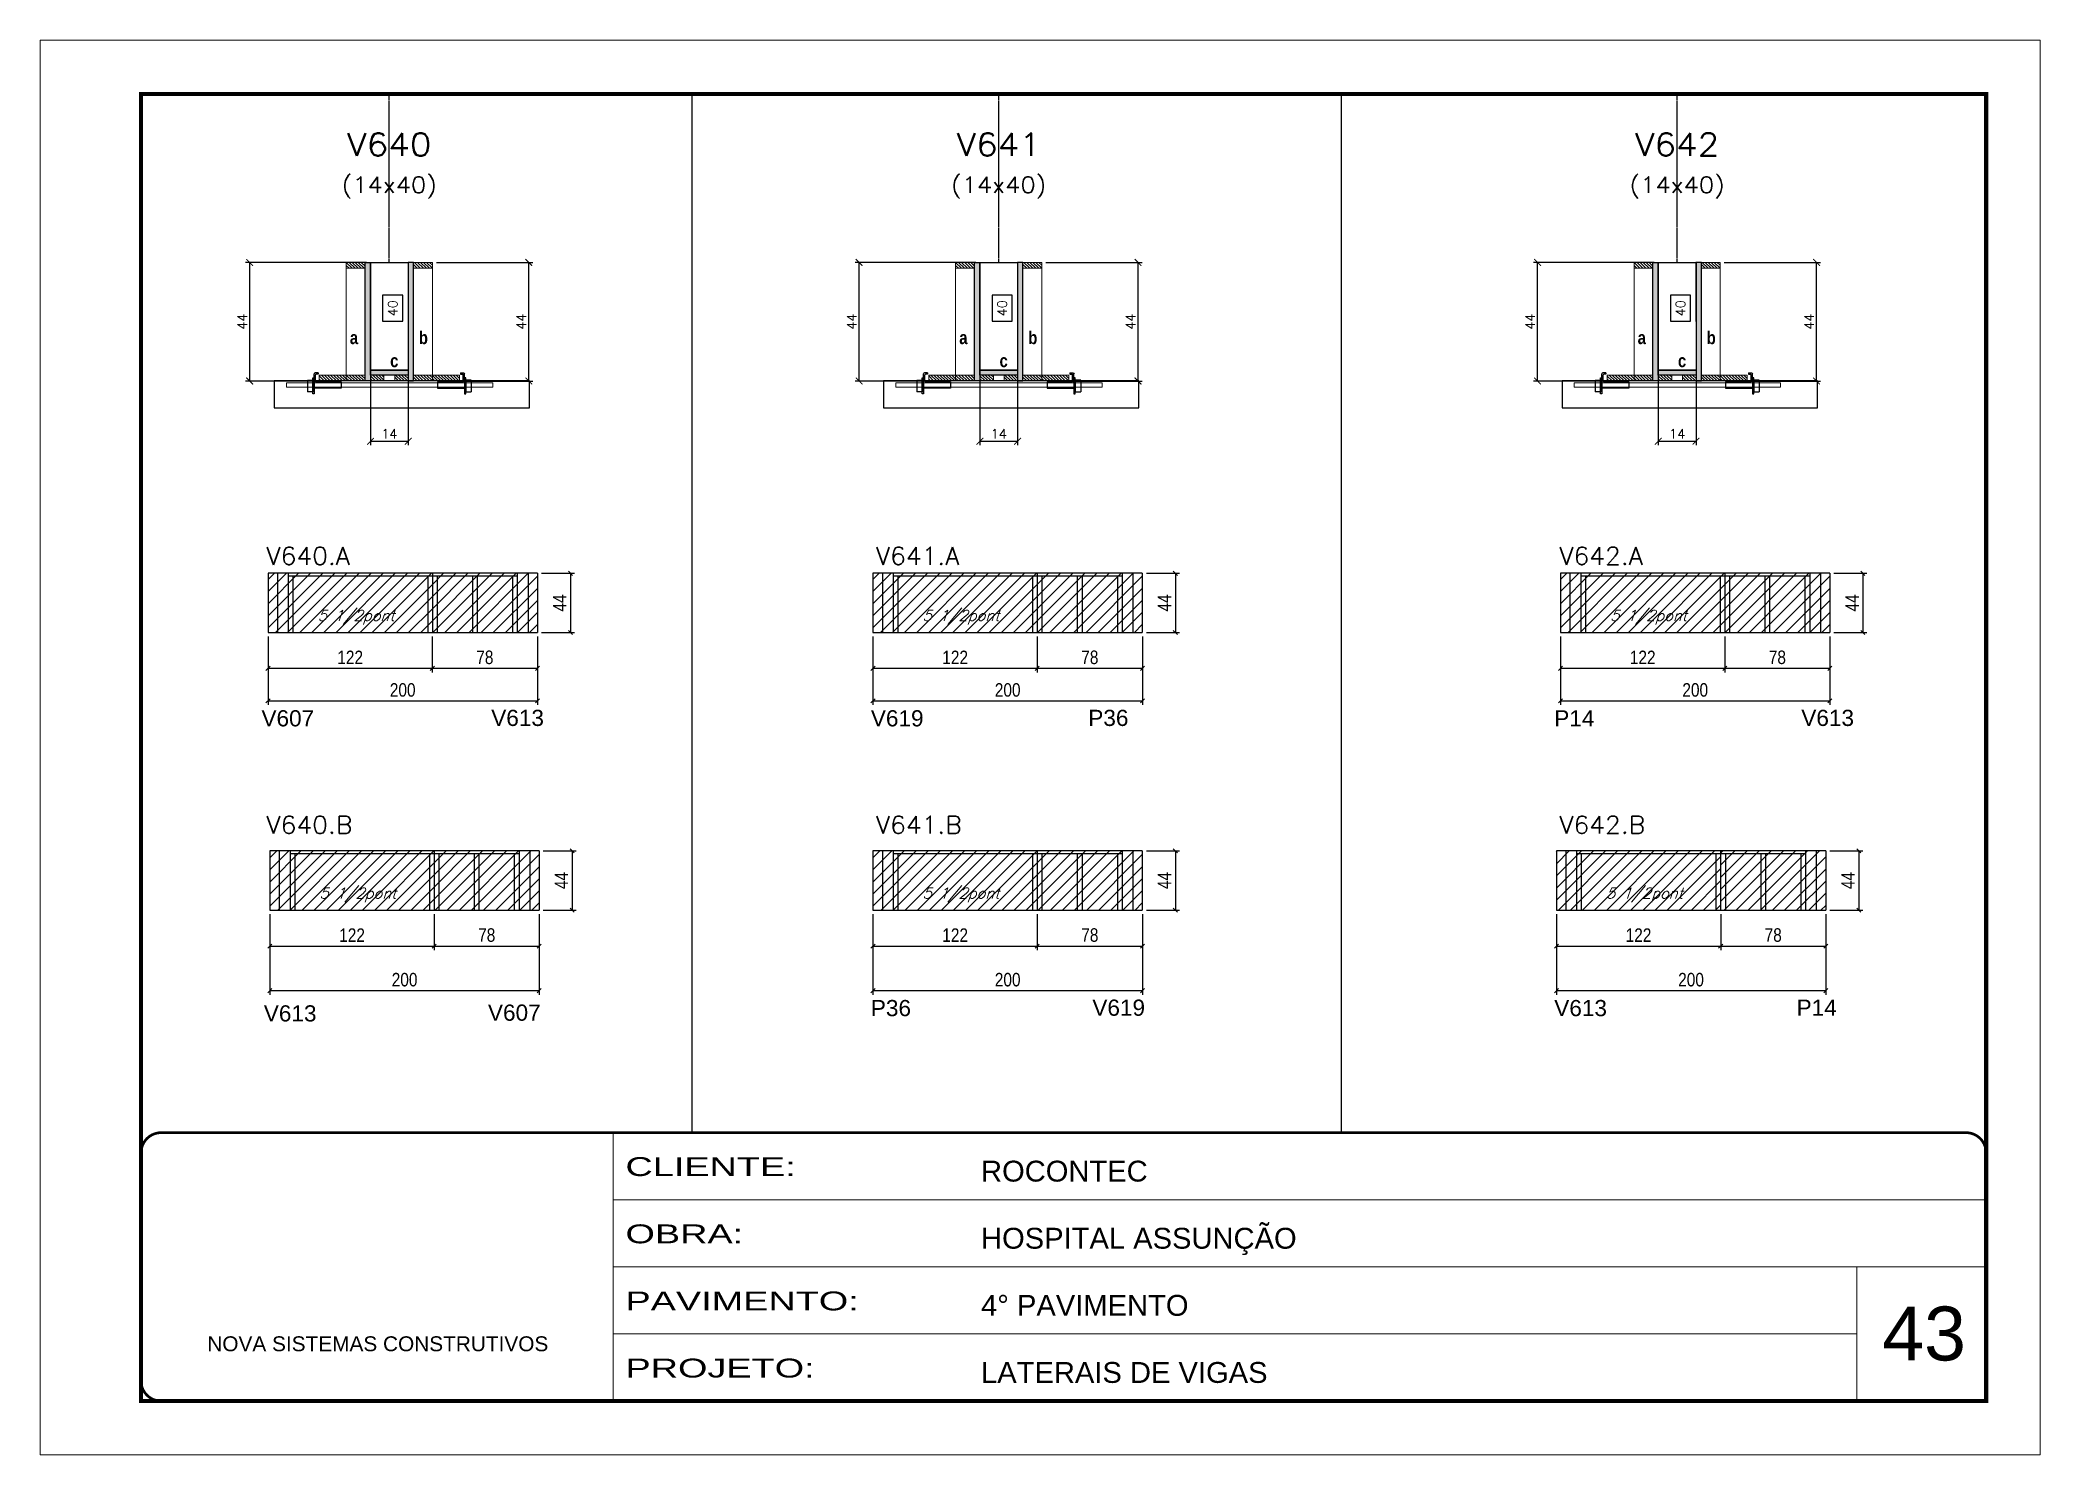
# Model space of a CAD drawing. Extents: x -20960 to -5926, y -2106 to 21915.
# Drawn here: x -9037 to -7552, y 9380 to 10430 of the extents above; entities that cross this region are included whole.
import ezdxf
from ezdxf.enums import TextEntityAlignment as Align

# ---------------------------------------------------------------- set-up
doc = ezdxf.new("R2010")
doc.units = 0
for name, pattern in [('CONTINUO', [0]), ('DASHED', [0.75, 0.5, -0.25]), ('HIDDEN', [0.375, 0.25, -0.125])]:
    doc.linetypes.add(name, pattern=pattern)
for name, color, linetype in [('5', 5, 'Continuous'), ('barrote', 251, 'Continuous'), ('COTA', 241, 'Continuous'), ('Cota Seção (2x)', 4, 'Continuous'), ('detalhes', 4, 'Continuous'), ('Painéis', 200, 'Continuous'), ('presilha', 1, 'Continuous'), ('Reaproveitamento', 251, 'Continuous'), ('SARR_2.2x7', 40, 'Continuous'), ('SARR_3.5x7', 81, 'Continuous'), ('texto', 7, 'Continuous'), ('Texto de Titulo', 7, 'Continuous'), ('Texto Qtd Sarr', 242, 'Continuous')]:
    doc.layers.add(name, color=color, linetype=linetype)
for name, color, linetype, lineweight in [('CARIMBO', 255, 'Continuous', 9), ('CONCRETO', 251, 'Continuous', 25), ('Folhas', 255, 'Continuous', 9), ('Hachura', 251, 'Continuous', 9), ('Madeira', 126, 'Continuous', 18), ('SARRAFO DE PRESSAO', 251, 'DASHED', 9), ('SCO-___-LAJ', 2, 'Continuous', 0), ('Texto Seção', 7, 'Continuous', 15)]:
    doc.layers.add(name, color=color, linetype=linetype, lineweight=lineweight)
doc.styles.add('ARIAL', font='arial.ttf')
doc.styles.add('COTA TECNICA', font='techl___.ttf', dxfattribs={"height": 10})
doc.styles.add('REGUA-120', font='ROMANS.shx', dxfattribs={"height": 15})
doc.styles.add('Romans', font='romans.shx')
doc.styles.get("Standard").update_dxf_attribs({"font": 'arial.ttf'})
doc.styles.add('TECNICA', font='techb___.ttf', dxfattribs={"height": 10})
doc.styles.add('Tecnologia', font='')
doc.styles.get('Tecnologia').set_extended_font_data('Forgotten Futurist')
doc.dimstyles.new('Cota Seção (2x)', dxfattribs={"dimtxt": 7, "dimasz": 5, "dimexe": 3, "dimexo": 3, "dimgap": 2, "dimtad": 3, "dimdec": 1, "dimlfac": 0.5, "dimzin": 12, "dimdsep": 46, "dimtxsty": 'Romans', "dimblk": 'ARCHTICK', "dimcen": 0, "dimclrd": 4, "dimclre": 4, "dimclrt": 1, "dimadec": 1, "dimazin": 3, "dimtfac": 1, "dimtdec": 1, "dimtmove": 0, "dimatfit": 3, "dimldrblk": 'OBLIQUE', "dimfxl": 1, "dimtolj": 1, "dimtzin": 12, "dimarcsym": 0})
doc.dimstyles.new('Cota Seção interna', dxfattribs={"dimtxt": 7, "dimasz": 6, "dimexe": 0.18, "dimexo": 2, "dimgap": -4, "dimtad": 3, "dimdec": 1, "dimlfac": 0.5, "dimzin": 12, "dimdsep": 46, "dimtxsty": 'Romans', "dimblk": 'ARCHTICK', "dimcen": 0.09, "dimse1": 1, "dimse2": 1, "dimsd1": 1, "dimsd2": 1, "dimclrd": 180, "dimclre": 5, "dimclrt": 1, "dimadec": 0, "dimazin": 3, "dimtfac": 1, "dimtdec": 1, "dimtofl": 0, "dimtmove": 0, "dimatfit": 3, "dimldrblk": 'ARCHTICK', "dimfxl": 1, "dimtolj": 1, "dimtzin": 0, "dimarcsym": 0})
doc.dimstyles.new('PAINEL', dxfattribs={"dimtxt": 10, "dimasz": 3, "dimexe": 3, "dimexo": 3, "dimgap": 3, "dimtad": 1, "dimdec": 1, "dimzin": 12, "dimdsep": 46, "dimtxsty": 'COTA TECNICA', "dimblk1": 'OBLIQUE', "dimblk2": 'OBLIQUE', "dimsah": 1, "dimcen": 0.9, "dimclrd": 4, "dimclre": 4, "dimclrt": 240, "dimadec": 1, "dimazin": 3, "dimtfac": 1, "dimtdec": 1, "dimtmove": 0, "dimatfit": 3, "dimfxl": 1, "dimtolj": 1, "dimtzin": 12, "dimarcsym": 0})
pattern_1 = [(315, (14155.0021, 1946.9961), (1.12253202, 1.12253202), [])]
pattern_2 = [(315, (14165.0021, 1946.9961), (1.12253202, 1.12253202), [])]
pattern_3 = [(315, (15111.2058, 1946.9961), (1.12253202, 1.12253202), [])]
pattern_4 = [(315, (15121.2058, 1946.9961), (1.12253202, 1.12253202), [])]
pattern_5 = [(315, (14607.4848, 1946.9961), (1.12253202, 1.12253202), [])]
pattern_6 = [(315, (14617.4848, 1946.9961), (1.12253202, 1.12253202), [])]
pattern_7 = [(45, (-146167.549, -18313.261), (-4.49012806, 4.49012806), [])]
pattern_8 = [(45, (-146616.664, -18313.261), (-4.49012806, 4.49012806), [])]
pattern_9 = [(45, (-146615.343, -18313.261), (-4.49012806, 4.49012806), [])]
pattern_10 = [(45, (-145657.0137, -18313.261), (-4.49012806, 4.49012806), [])]

msp = doc.modelspace()

# ---------------------------------------------------------------- texts
at = {"layer": '5', "linetype": 'Continuous'}
for s, p in [('V607', (-8872.57, 9920.31)), ('V613', (-8701.96, 9920.61)), ('V619', (-8420.09, 9920.31)), ('P36', (-8258.65, 9920.61)), ('P14', (-7912.66, 9920.31)), ('V613', (-7729.23, 9920.61)), ('V613', (-8870.83, 9701.34)), ('V607', (-8704.4, 9701.87)), ('P36', (-8420.09, 9705.28)), ('V619', (-8255.64, 9705.57)), ('V613', (-7912.66, 9705.28)), ('P14', (-7732.73, 9705.57))]:
    msp.add_text(s, height=12, rotation=0.00004, dxfattribs=at).set_placement(p)
at = {"layer": 'CARIMBO', "style": 'ARIAL'}
msp.add_text('43', height=40, dxfattribs=at).set_placement((-7669.14, 9449.78))
at = {"layer": 'detalhes', "style": 'TECNICA'}
for s, p in [('a', (-8806.92, 10203.98)), ('b', (-8755.69, 10203.96)), ('a', (-8354.44, 10203.98)), ('b', (-8303.2, 10203.96)), ('a', (-7850.72, 10203.98)), ('b', (-7799.48, 10203.96)), ('c', (-8777.02, 10186.88)), ('c', (-8324.54, 10186.88)), ('c', (-7820.81, 10186.88))]:
    msp.add_text(s, height=9.6, dxfattribs=at).set_placement(p)
at = {"layer": 'texto', "color": 2, "char_height": 8, "attachment_point": 5, "style": 'Romans'}
for insert in [(-8802.27, 10001.33), (-8353.15, 10001.33), (-7842.62, 10001.33), (-8800.95, 9795.27), (-8353.15, 9795.27), (-7845.72, 9795.27)]:
    msp.add_mtext('{\\Q19;\\C256;5 1/2pont}', dxfattribs=dict(at, insert=insert))
at = {"layer": 'Texto Seção', "style": 'REGUA-120', "width": 1.05}
for s, p in [('V640.A', (-8868.8, 10040.31)), ('V641.A', (-8416.32, 10040.31)), ('V642.A', (-7908.89, 10040.31)), ('V640.B', (-8868.8, 9840.71)), ('V641.B', (-8416.32, 9840.71)), ('V642.B', (-7908.89, 9840.71))]:
    msp.add_text(s, height=13, dxfattribs=at).set_placement(p)

# ---------------------------------------------------------------- blocks, each defined once
blk = doc.blocks.new('9999999999')
at = {"color": 30, "linetype": 'CONTINUO'}
for p, q in [((98564.6, 34230.2), (98564.6, 34429.4)), ((98564.6, 34379.6), (99584, 34379.6)), ((98564.6, 34329.8), (99488, 34329.8)), ((99584, 34329.8), (99488, 34329.8)), ((99488, 34329.8), (99488, 34230.2)), ((98564.6, 34280), (99488, 34280))]:
    blk.add_line(p, q, dxfattribs=at)
at = {"color": 30, "linetype": 'CONTINUO', "const_width": 2}
blk.add_lwpolyline([(99584, 34230.2), (99584, 34414.4, 0.414214), (99569, 34429.4), (98229, 34429.4, 0.414214), (98214, 34414.4), (98214, 34245.2, 0.414214), (98229, 34230.2), (99584, 34230.2)], format="xyb", dxfattribs=at)
at = {"layer": 'Folhas'}
blk.add_lwpolyline([(98139, 34190.2), (99624, 34190.2), (99624, 35240.2), (98139, 35240.2)], close=True, dxfattribs=at)
at = {"layer": 'Folhas', "color": 30, "const_width": 3}
blk.add_lwpolyline([(98214, 34230.2), (99584, 34230.2), (99584, 35200.2), (98214, 35200.2)], close=True, dxfattribs=at)
at = {"color": 7, "linetype": 'Continuous', "ltscale": 5, "style": 'ARIAL'}
for s, height, p in [('ROCONTEC', 15.48, (98837.7, 34393.1)), ('HOSPITAL ASSUNÇÃO', 15.483, (98837.7, 34343.3)), ('4° PAVIMENTO', 15.483, (98837.7, 34293.5)), ('NOVA SISTEMAS CONSTRUTIVOS', 11.059, (98263.2, 34267.2)), ('LATERAIS DE VIGAS', 15.483, (98837.7, 34243.7))]:
    blk.add_text(s, height=height, dxfattribs=at).set_placement(p)
at = {"layer": 'Folhas', "color": 7, "style": 'Tecnologia', "width": 1.5}
for s, p in [('CLIENTE:', (98573.7, 34397.2)), ('OBRA:', (98573.7, 34347.3)), ('PAVIMENTO:', (98573.7, 34297.5)), ('PROJETO:', (98573.7, 34247.7))]:
    blk.add_text(s, height=14, dxfattribs=at).set_placement(p)
blk = doc.blocks.new('_ArchTick')
at = {"color": 0, "linetype": 'ByBlock', "const_width": 0.15}
blk.add_lwpolyline([(-0.5, -0.5), (0.5, 0.5)], dxfattribs=at)
blk = doc.blocks.new('*D1483')
at = {"layer": 'COTA', "color": 4, "lineweight": -2, "transparency": 16777216}
for p, q in [((-8794.6, 10264.6), (-8884.3, 10264.6)), ((-8881.3, 10176.6), (-8881.3, 10264.6)), ((-8832.6, 10176.6), (-8884.3, 10176.6))]:
    blk.add_line(p, q, dxfattribs=at)
at = {"layer": 'Defpoints', "color": 0, "transparency": 16777216}
for p in [(-8881.3, 10264.6), (-8791.6, 10264.6), (-8829.6, 10176.6)]:
    blk.add_point(p, dxfattribs=at)
at = {"layer": 'COTA', "color": 4, "lineweight": -2, "transparency": 16777216, "xscale": 5, "yscale": 5, "zscale": 5}
for p, rotation in [((-8881.3, 10264.6), 90), ((-8881.3, 10176.6), 270)]:
    blk.add_blockref('_ArchTick', p, dxfattribs=dict(at, rotation=rotation))
at = {"layer": 'COTA', "color": 1, "transparency": 16777216, "insert": (-8886.8, 10220.6), "char_height": 7, "attachment_point": 5, "rotation": 90, "style": 'Romans'}
blk.add_mtext('\\A1;44', dxfattribs=at)
blk = doc.blocks.new('_Oblique')
at = {"color": 0, "linetype": 'ByBlock', "lineweight": -2}
blk.add_line((-0.5, -0.5), (0.5, 0.5), dxfattribs=at)
blk = doc.blocks.new('*D1484')
at = {"layer": 'COTA', "color": 4, "lineweight": -2, "transparency": 16777216}
for p, q in [((-8742.6, 10264.6), (-8671.1, 10264.6)), ((-8674.1, 10176.6), (-8674.1, 10264.6)), ((-8722.6, 10176.6), (-8671.1, 10176.6))]:
    blk.add_line(p, q, dxfattribs=at)
at = {"layer": 'Defpoints', "color": 0, "transparency": 16777216}
for p in [(-8745.6, 10264.6), (-8674.1, 10264.6), (-8725.6, 10176.6)]:
    blk.add_point(p, dxfattribs=at)
at = {"layer": 'COTA', "color": 4, "lineweight": -2, "transparency": 16777216, "xscale": 5, "yscale": 5, "zscale": 5}
for p, rotation in [((-8674.1, 10264.6), 90), ((-8674.1, 10176.6), 270)]:
    blk.add_blockref('_ArchTick', p, dxfattribs=dict(at, rotation=rotation))
at = {"layer": 'COTA', "color": 1, "transparency": 16777216, "insert": (-8679.6, 10220.6), "char_height": 7, "attachment_point": 5, "rotation": 90, "style": 'Romans'}
blk.add_mtext('\\A1;44', dxfattribs=at)
blk = doc.blocks.new('*D1485')
at = {"layer": 'Cota Seção (2x)', "color": 180, "lineweight": -2, "transparency": 16777216}
for p, q in [((-8767.6, 10240.3), (-8782.6, 10240.3)), ((-8782.6, 10240.3), (-8782.6, 10221)), ((-8767.6, 10221), (-8767.6, 10240.3)), ((-8782.6, 10221), (-8767.6, 10221))]:
    blk.add_line(p, q, dxfattribs=at)
at = {"layer": 'Defpoints', "color": 0, "transparency": 16777216}
for p in [(-8763.6, 10264.6), (-8763.6, 10264.6), (-8763.6, 10184.6)]:
    blk.add_point(p, dxfattribs=at)
at = {"layer": 'Cota Seção (2x)', "color": 1, "transparency": 16777216, "insert": (-8775.1, 10230.6), "char_height": 7, "attachment_point": 5, "rotation": 90, "style": 'Romans'}
blk.add_mtext('\\A1;40', dxfattribs=at)
blk = doc.blocks.new('titulo1')
at = {"layer": 'Defpoints', "color": 252, "linetype": 'HIDDEN', "ltscale": 2}
blk.add_line((0, 0), (0, 125), dxfattribs=at)
at = {"layer": 'Defpoints', "style": 'Romans', "oblique": 15}
blk.add_attdef('FOLHA', text='', height=10, dxfattribs=at).set_placement((0, 15.6), align=Align.MIDDLE_CENTER)
at = {"layer": 'Texto Qtd Sarr', "color": 3, "style": 'Romans', "oblique": 15}
for tag, height, p in [('TITULO', 17, (0, 71.4)), ('SEÇÃO', 12, (0, 41.5))]:
    blk.add_attdef(tag, text='', height=height, dxfattribs=at).set_placement(p, align=Align.MIDDLE_CENTER)
blk = doc.blocks.new('PRESILHA METÁLICA 1')
at = {"layer": 'presilha'}
for p, q in [((0, 13), (6, 13)), ((0, 13), (0, 0)), ((6, 0), (0, 0)), ((6, 15.5), (7.5, 15.5)), ((6, -2.5), (6, 15.5)), ((6, 13), (6, 0)), ((7.5, 10.6), (7.5, 19.9)), ((7.5, 15.5), (7.5, -2.5)), ((37.5, 4.1), (7.5, 4.1)), ((12, 21), (8.6, 21)), ((9, 11.6), (9, 18.9)), ((12, 19.5), (9.6, 19.5)), ((37.5, 11), (9.6, 11)), ((12, 21), (12, 19.5)), ((37.5, 11), (37.5, 4.1)), ((7.5, -2.5), (6, -2.5))]:
    blk.add_line(p, q, dxfattribs=at)
for centre, radius, start, end in [((8.6, 19.9), 1.14, 90, 180), ((9.6, 18.9), 0.57, 90, 180), ((9.6, 11.6), 0.57, 180, 270)]:
    blk.add_arc(centre, radius, start, end, dxfattribs=at)
blk = doc.blocks.new('*D1486')
at = {"layer": 'COTA', "color": 4, "lineweight": -2, "transparency": 16777216}
for p, q in [((-8791.6, 10178), (-8791.6, 10128.9)), ((-8763.6, 10178), (-8763.6, 10128.9)), ((-8791.6, 10131.9), (-8763.6, 10131.9))]:
    blk.add_line(p, q, dxfattribs=at)
at = {"layer": 'Defpoints', "color": 0, "transparency": 16777216}
for p in [(-8791.6, 10181), (-8763.6, 10181), (-8763.6, 10131.9)]:
    blk.add_point(p, dxfattribs=at)
at = {"layer": 'COTA', "color": 4, "lineweight": -2, "transparency": 16777216, "xscale": 5, "yscale": 5, "zscale": 5, "rotation": 180}
blk.add_blockref('_ArchTick', (-8791.6, 10131.9), dxfattribs=at)
at = {"layer": 'COTA', "color": 4, "lineweight": -2, "transparency": 16777216, "xscale": 5, "yscale": 5, "zscale": 5}
blk.add_blockref('_ArchTick', (-8763.6, 10131.9), dxfattribs=at)
at = {"layer": 'COTA', "color": 1, "transparency": 16777216, "insert": (-8777.6, 10137.4), "char_height": 7, "attachment_point": 5, "style": 'Romans'}
blk.add_mtext('\\A1;14', dxfattribs=at)
blk = doc.blocks.new('*D1487')
at = {"layer": 'COTA', "color": 4, "lineweight": -2, "transparency": 16777216}
for p, q in [((-7838.4, 10264.6), (-7928.1, 10264.6)), ((-7925.1, 10176.6), (-7925.1, 10264.6)), ((-7876.4, 10176.6), (-7928.1, 10176.6))]:
    blk.add_line(p, q, dxfattribs=at)
at = {"layer": 'Defpoints', "color": 0, "transparency": 16777216}
for p in [(-7925.1, 10264.6), (-7835.4, 10264.6), (-7873.4, 10176.6)]:
    blk.add_point(p, dxfattribs=at)
at = {"layer": 'COTA', "color": 4, "lineweight": -2, "transparency": 16777216, "xscale": 5, "yscale": 5, "zscale": 5}
for p, rotation in [((-7925.1, 10264.6), 90), ((-7925.1, 10176.6), 270)]:
    blk.add_blockref('_ArchTick', p, dxfattribs=dict(at, rotation=rotation))
at = {"layer": 'COTA', "color": 1, "transparency": 16777216, "insert": (-7930.6, 10220.6), "char_height": 7, "attachment_point": 5, "rotation": 90, "style": 'Romans'}
blk.add_mtext('\\A1;44', dxfattribs=at)
blk = doc.blocks.new('*D1488')
at = {"layer": 'COTA', "color": 4, "lineweight": -2, "transparency": 16777216}
for p, q in [((-7786.4, 10264.6), (-7714.9, 10264.6)), ((-7717.9, 10176.6), (-7717.9, 10264.6)), ((-7766.4, 10176.6), (-7714.9, 10176.6))]:
    blk.add_line(p, q, dxfattribs=at)
at = {"layer": 'Defpoints', "color": 0, "transparency": 16777216}
for p in [(-7789.4, 10264.6), (-7717.9, 10264.6), (-7769.4, 10176.6)]:
    blk.add_point(p, dxfattribs=at)
at = {"layer": 'COTA', "color": 4, "lineweight": -2, "transparency": 16777216, "xscale": 5, "yscale": 5, "zscale": 5}
for p, rotation in [((-7717.9, 10264.6), 90), ((-7717.9, 10176.6), 270)]:
    blk.add_blockref('_ArchTick', p, dxfattribs=dict(at, rotation=rotation))
at = {"layer": 'COTA', "color": 1, "transparency": 16777216, "insert": (-7723.4, 10220.6), "char_height": 7, "attachment_point": 5, "rotation": 90, "style": 'Romans'}
blk.add_mtext('\\A1;44', dxfattribs=at)
blk = doc.blocks.new('*D1489')
at = {"layer": 'Cota Seção (2x)', "color": 180, "lineweight": -2, "transparency": 16777216}
for p, q in [((-7811.4, 10240.3), (-7826.4, 10240.3)), ((-7826.4, 10240.3), (-7826.4, 10221)), ((-7811.4, 10221), (-7811.4, 10240.3)), ((-7826.4, 10221), (-7811.4, 10221))]:
    blk.add_line(p, q, dxfattribs=at)
at = {"layer": 'Defpoints', "color": 0, "transparency": 16777216}
for p in [(-7807.4, 10264.6), (-7807.4, 10264.6), (-7807.4, 10184.6)]:
    blk.add_point(p, dxfattribs=at)
at = {"layer": 'Cota Seção (2x)', "color": 1, "transparency": 16777216, "insert": (-7818.9, 10230.6), "char_height": 7, "attachment_point": 5, "rotation": 90, "style": 'Romans'}
blk.add_mtext('\\A1;40', dxfattribs=at)
blk = doc.blocks.new('*D1490')
at = {"layer": 'COTA', "color": 4, "lineweight": -2, "transparency": 16777216}
for p, q in [((-7835.4, 10178), (-7835.4, 10128.9)), ((-7807.4, 10178), (-7807.4, 10128.9)), ((-7835.4, 10131.9), (-7807.4, 10131.9))]:
    blk.add_line(p, q, dxfattribs=at)
at = {"layer": 'Defpoints', "color": 0, "transparency": 16777216}
for p in [(-7835.4, 10181), (-7807.4, 10181), (-7807.4, 10131.9)]:
    blk.add_point(p, dxfattribs=at)
at = {"layer": 'COTA', "color": 4, "lineweight": -2, "transparency": 16777216, "xscale": 5, "yscale": 5, "zscale": 5, "rotation": 180}
blk.add_blockref('_ArchTick', (-7835.4, 10131.9), dxfattribs=at)
at = {"layer": 'COTA', "color": 4, "lineweight": -2, "transparency": 16777216, "xscale": 5, "yscale": 5, "zscale": 5}
blk.add_blockref('_ArchTick', (-7807.4, 10131.9), dxfattribs=at)
at = {"layer": 'COTA', "color": 1, "transparency": 16777216, "insert": (-7821.4, 10137.4), "char_height": 7, "attachment_point": 5, "style": 'Romans'}
blk.add_mtext('\\A1;14', dxfattribs=at)
blk = doc.blocks.new('*D1491')
at = {"layer": 'COTA', "color": 4, "linetype": 'ByBlock', "lineweight": -2, "transparency": 16777216}
for p, q in [((-7911.1, 9780.9), (-7911.1, 9721.2)), ((-7711.1, 9780.9), (-7711.1, 9721.2)), ((-7911.1, 9724.2), (-7711.1, 9724.2))]:
    blk.add_line(p, q, dxfattribs=at)
at = {"layer": 'Defpoints', "color": 0, "linetype": 'ByBlock', "transparency": 16777216}
for p in [(-7911.1, 9783.9), (-7711.1, 9783.9), (-7711.1, 9724.2)]:
    blk.add_point(p, dxfattribs=at)
at = {"layer": 'COTA', "color": 4, "linetype": 'ByBlock', "lineweight": -2, "transparency": 16777216, "xscale": 3, "yscale": 3, "zscale": 3, "rotation": 180}
blk.add_blockref('_Oblique', (-7911.1, 9724.2), dxfattribs=at)
at = {"layer": 'COTA', "color": 4, "linetype": 'ByBlock', "lineweight": -2, "transparency": 16777216, "xscale": 3, "yscale": 3, "zscale": 3}
blk.add_blockref('_Oblique', (-7711.1, 9724.2), dxfattribs=at)
at = {"layer": 'COTA', "color": 240, "linetype": 'ByBlock', "transparency": 16777216, "insert": (-7811.1, 9732.3), "char_height": 10, "attachment_point": 5, "style": 'COTA TECNICA'}
blk.add_mtext('\\A1;200', dxfattribs=at)
blk = doc.blocks.new('*D1492')
at = {"layer": 'COTA', "color": 4, "linetype": 'ByBlock', "lineweight": -2, "transparency": 16777216}
for p, q in [((-7708.1, 9827.9), (-7683.6, 9827.9)), ((-7686.6, 9827.9), (-7686.6, 9783.9)), ((-7708.1, 9783.9), (-7683.6, 9783.9))]:
    blk.add_line(p, q, dxfattribs=at)
at = {"layer": 'Defpoints', "color": 0, "linetype": 'ByBlock', "transparency": 16777216}
for p in [(-7711.1, 9827.9), (-7711.1, 9783.9), (-7686.6, 9783.9)]:
    blk.add_point(p, dxfattribs=at)
at = {"layer": 'COTA', "color": 4, "linetype": 'ByBlock', "lineweight": -2, "transparency": 16777216, "xscale": 3, "yscale": 3, "zscale": 3}
for p, rotation in [((-7686.6, 9827.9), 90), ((-7686.6, 9783.9), 270)]:
    blk.add_blockref('_Oblique', p, dxfattribs=dict(at, rotation=rotation))
at = {"layer": 'COTA', "color": 240, "linetype": 'ByBlock', "transparency": 16777216, "insert": (-7694.6, 9805.9), "char_height": 10, "attachment_point": 5, "rotation": 90, "style": 'COTA TECNICA'}
blk.add_mtext('\\A1;44', dxfattribs=at)
blk = doc.blocks.new('*D1493')
at = {"layer": 'COTA', "color": 4, "linetype": 'ByBlock', "lineweight": -2, "transparency": 16777216}
for p, q in [((-8418.5, 9986.9), (-8418.5, 9936.2)), ((-8218.5, 9986.9), (-8218.5, 9936.2)), ((-8418.5, 9939.2), (-8218.5, 9939.2))]:
    blk.add_line(p, q, dxfattribs=at)
at = {"layer": 'Defpoints', "color": 0, "linetype": 'ByBlock', "transparency": 16777216}
for p in [(-8418.5, 9989.9), (-8218.5, 9989.9), (-8218.5, 9939.2)]:
    blk.add_point(p, dxfattribs=at)
at = {"layer": 'COTA', "color": 4, "linetype": 'ByBlock', "lineweight": -2, "transparency": 16777216, "xscale": 3, "yscale": 3, "zscale": 3, "rotation": 180}
blk.add_blockref('_Oblique', (-8418.5, 9939.2), dxfattribs=at)
at = {"layer": 'COTA', "color": 4, "linetype": 'ByBlock', "lineweight": -2, "transparency": 16777216, "xscale": 3, "yscale": 3, "zscale": 3}
blk.add_blockref('_Oblique', (-8218.5, 9939.2), dxfattribs=at)
at = {"layer": 'COTA', "color": 240, "linetype": 'ByBlock', "transparency": 16777216, "insert": (-8318.5, 9947.3), "char_height": 10, "attachment_point": 5, "style": 'COTA TECNICA'}
blk.add_mtext('\\A1;200', dxfattribs=at)
blk = doc.blocks.new('*D1494')
at = {"layer": 'COTA', "color": 4, "lineweight": -2, "transparency": 16777216}
for p, q in [((-8342.1, 10264.6), (-8431.8, 10264.6)), ((-8428.8, 10176.6), (-8428.8, 10264.6)), ((-8380.1, 10176.6), (-8431.8, 10176.6))]:
    blk.add_line(p, q, dxfattribs=at)
at = {"layer": 'Defpoints', "color": 0, "transparency": 16777216}
for p in [(-8428.8, 10264.6), (-8339.1, 10264.6), (-8377.1, 10176.6)]:
    blk.add_point(p, dxfattribs=at)
at = {"layer": 'COTA', "color": 4, "lineweight": -2, "transparency": 16777216, "xscale": 5, "yscale": 5, "zscale": 5}
for p, rotation in [((-8428.8, 10264.6), 90), ((-8428.8, 10176.6), 270)]:
    blk.add_blockref('_ArchTick', p, dxfattribs=dict(at, rotation=rotation))
at = {"layer": 'COTA', "color": 1, "transparency": 16777216, "insert": (-8434.3, 10220.6), "char_height": 7, "attachment_point": 5, "rotation": 90, "style": 'Romans'}
blk.add_mtext('\\A1;44', dxfattribs=at)
blk = doc.blocks.new('*D1495')
at = {"layer": 'COTA', "color": 4, "lineweight": -2, "transparency": 16777216}
for p, q in [((-8290.1, 10264.6), (-8218.7, 10264.6)), ((-8221.7, 10176.6), (-8221.7, 10264.6)), ((-8270.1, 10176.6), (-8218.7, 10176.6))]:
    blk.add_line(p, q, dxfattribs=at)
at = {"layer": 'Defpoints', "color": 0, "transparency": 16777216}
for p in [(-8293.1, 10264.6), (-8221.7, 10264.6), (-8273.1, 10176.6)]:
    blk.add_point(p, dxfattribs=at)
at = {"layer": 'COTA', "color": 4, "lineweight": -2, "transparency": 16777216, "xscale": 5, "yscale": 5, "zscale": 5}
for p, rotation in [((-8221.7, 10264.6), 90), ((-8221.7, 10176.6), 270)]:
    blk.add_blockref('_ArchTick', p, dxfattribs=dict(at, rotation=rotation))
at = {"layer": 'COTA', "color": 1, "transparency": 16777216, "insert": (-8227.2, 10220.6), "char_height": 7, "attachment_point": 5, "rotation": 90, "style": 'Romans'}
blk.add_mtext('\\A1;44', dxfattribs=at)
blk = doc.blocks.new('*D1496')
at = {"layer": 'Cota Seção (2x)', "color": 180, "lineweight": -2, "transparency": 16777216}
for p, q in [((-8315.1, 10240.3), (-8330.1, 10240.3)), ((-8330.1, 10240.3), (-8330.1, 10221)), ((-8315.1, 10221), (-8315.1, 10240.3)), ((-8330.1, 10221), (-8315.1, 10221))]:
    blk.add_line(p, q, dxfattribs=at)
at = {"layer": 'Defpoints', "color": 0, "transparency": 16777216}
for p in [(-8311.1, 10264.6), (-8311.1, 10264.6), (-8311.1, 10184.6)]:
    blk.add_point(p, dxfattribs=at)
at = {"layer": 'Cota Seção (2x)', "color": 1, "transparency": 16777216, "insert": (-8322.6, 10230.6), "char_height": 7, "attachment_point": 5, "rotation": 90, "style": 'Romans'}
blk.add_mtext('\\A1;40', dxfattribs=at)
blk = doc.blocks.new('*D1497')
at = {"layer": 'COTA', "color": 4, "lineweight": -2, "transparency": 16777216}
for p, q in [((-8339.1, 10178), (-8339.1, 10128.9)), ((-8311.1, 10178), (-8311.1, 10128.9)), ((-8339.1, 10131.9), (-8311.1, 10131.9))]:
    blk.add_line(p, q, dxfattribs=at)
at = {"layer": 'Defpoints', "color": 0, "transparency": 16777216}
for p in [(-8339.1, 10181), (-8311.1, 10181), (-8311.1, 10131.9)]:
    blk.add_point(p, dxfattribs=at)
at = {"layer": 'COTA', "color": 4, "lineweight": -2, "transparency": 16777216, "xscale": 5, "yscale": 5, "zscale": 5, "rotation": 180}
blk.add_blockref('_ArchTick', (-8339.1, 10131.9), dxfattribs=at)
at = {"layer": 'COTA', "color": 4, "lineweight": -2, "transparency": 16777216, "xscale": 5, "yscale": 5, "zscale": 5}
blk.add_blockref('_ArchTick', (-8311.1, 10131.9), dxfattribs=at)
at = {"layer": 'COTA', "color": 1, "transparency": 16777216, "insert": (-8325.1, 10137.4), "char_height": 7, "attachment_point": 5, "style": 'Romans'}
blk.add_mtext('\\A1;14', dxfattribs=at)
blk = doc.blocks.new('*D1498')
at = {"layer": 'COTA', "color": 4, "linetype": 'ByBlock', "lineweight": -2, "transparency": 16777216}
for p, q in [((-8215.5, 10033.9), (-8191, 10033.9)), ((-8194, 10033.9), (-8194, 9989.9)), ((-8215.5, 9989.9), (-8191, 9989.9))]:
    blk.add_line(p, q, dxfattribs=at)
at = {"layer": 'Defpoints', "color": 0, "linetype": 'ByBlock', "transparency": 16777216}
for p in [(-8218.5, 10033.9), (-8218.5, 9989.9), (-8194, 9989.9)]:
    blk.add_point(p, dxfattribs=at)
at = {"layer": 'COTA', "color": 4, "linetype": 'ByBlock', "lineweight": -2, "transparency": 16777216, "xscale": 3, "yscale": 3, "zscale": 3}
for p, rotation in [((-8194, 10033.9), 90), ((-8194, 9989.9), 270)]:
    blk.add_blockref('_Oblique', p, dxfattribs=dict(at, rotation=rotation))
at = {"layer": 'COTA', "color": 240, "linetype": 'ByBlock', "transparency": 16777216, "insert": (-8202.1, 10011.9), "char_height": 10, "attachment_point": 5, "rotation": 90, "style": 'COTA TECNICA'}
blk.add_mtext('\\A1;44', dxfattribs=at)
blk = doc.blocks.new('*D1499')
at = {"layer": 'COTA', "color": 4, "linetype": 'ByBlock', "lineweight": -2, "transparency": 16777216}
for p, q in [((-8418.5, 9780.9), (-8418.5, 9721.2)), ((-8218.5, 9780.9), (-8218.5, 9721.2)), ((-8418.5, 9724.2), (-8218.5, 9724.2))]:
    blk.add_line(p, q, dxfattribs=at)
at = {"layer": 'Defpoints', "color": 0, "linetype": 'ByBlock', "transparency": 16777216}
for p in [(-8418.5, 9783.9), (-8218.5, 9783.9), (-8218.5, 9724.2)]:
    blk.add_point(p, dxfattribs=at)
at = {"layer": 'COTA', "color": 4, "linetype": 'ByBlock', "lineweight": -2, "transparency": 16777216, "xscale": 3, "yscale": 3, "zscale": 3, "rotation": 180}
blk.add_blockref('_Oblique', (-8418.5, 9724.2), dxfattribs=at)
at = {"layer": 'COTA', "color": 4, "linetype": 'ByBlock', "lineweight": -2, "transparency": 16777216, "xscale": 3, "yscale": 3, "zscale": 3}
blk.add_blockref('_Oblique', (-8218.5, 9724.2), dxfattribs=at)
at = {"layer": 'COTA', "color": 240, "linetype": 'ByBlock', "transparency": 16777216, "insert": (-8318.5, 9732.3), "char_height": 10, "attachment_point": 5, "style": 'COTA TECNICA'}
blk.add_mtext('\\A1;200', dxfattribs=at)
blk = doc.blocks.new('*D1500')
at = {"layer": 'COTA', "color": 4, "linetype": 'ByBlock', "lineweight": -2, "transparency": 16777216}
for p, q in [((-8215.5, 9827.9), (-8191, 9827.9)), ((-8194, 9827.9), (-8194, 9783.9)), ((-8215.5, 9783.9), (-8191, 9783.9))]:
    blk.add_line(p, q, dxfattribs=at)
at = {"layer": 'Defpoints', "color": 0, "linetype": 'ByBlock', "transparency": 16777216}
for p in [(-8218.5, 9827.9), (-8218.5, 9783.9), (-8194, 9783.9)]:
    blk.add_point(p, dxfattribs=at)
at = {"layer": 'COTA', "color": 4, "linetype": 'ByBlock', "lineweight": -2, "transparency": 16777216, "xscale": 3, "yscale": 3, "zscale": 3}
for p, rotation in [((-8194, 9827.9), 90), ((-8194, 9783.9), 270)]:
    blk.add_blockref('_Oblique', p, dxfattribs=dict(at, rotation=rotation))
at = {"layer": 'COTA', "color": 240, "linetype": 'ByBlock', "transparency": 16777216, "insert": (-8202.1, 9805.9), "char_height": 10, "attachment_point": 5, "rotation": 90, "style": 'COTA TECNICA'}
blk.add_mtext('\\A1;44', dxfattribs=at)
blk = doc.blocks.new('*D1501')
at = {"layer": 'COTA', "color": 4, "linetype": 'ByBlock', "lineweight": -2, "transparency": 16777216}
for p, q in [((-8418.5, 9986.9), (-8418.5, 9960.4)), ((-8296.5, 9986.9), (-8296.5, 9960.4)), ((-8418.5, 9963.4), (-8296.5, 9963.4))]:
    blk.add_line(p, q, dxfattribs=at)
at = {"layer": 'Defpoints', "color": 0, "linetype": 'ByBlock', "transparency": 16777216}
for p in [(-8418.5, 9989.9), (-8296.5, 9989.9), (-8296.5, 9963.4)]:
    blk.add_point(p, dxfattribs=at)
at = {"layer": 'COTA', "color": 4, "linetype": 'ByBlock', "lineweight": -2, "transparency": 16777216, "xscale": 3, "yscale": 3, "zscale": 3, "rotation": 180}
blk.add_blockref('_Oblique', (-8418.5, 9963.4), dxfattribs=at)
at = {"layer": 'COTA', "color": 4, "linetype": 'ByBlock', "lineweight": -2, "transparency": 16777216, "xscale": 3, "yscale": 3, "zscale": 3}
blk.add_blockref('_Oblique', (-8296.5, 9963.4), dxfattribs=at)
at = {"layer": 'COTA', "color": 240, "linetype": 'ByBlock', "transparency": 16777216, "insert": (-8357.5, 9971.5), "char_height": 10, "attachment_point": 5, "style": 'COTA TECNICA'}
blk.add_mtext('\\A1;122', dxfattribs=at)
blk = doc.blocks.new('*D1502')
at = {"layer": 'COTA', "color": 4, "linetype": 'ByBlock', "lineweight": -2, "transparency": 16777216}
for p, q in [((-8296.5, 9986.9), (-8296.5, 9960.4)), ((-8218.5, 9986.9), (-8218.5, 9960.4)), ((-8296.5, 9963.4), (-8218.5, 9963.4))]:
    blk.add_line(p, q, dxfattribs=at)
at = {"layer": 'Defpoints', "color": 0, "linetype": 'ByBlock', "transparency": 16777216}
for p in [(-8296.5, 9989.9), (-8218.5, 9989.9), (-8218.5, 9963.4)]:
    blk.add_point(p, dxfattribs=at)
at = {"layer": 'COTA', "color": 4, "linetype": 'ByBlock', "lineweight": -2, "transparency": 16777216, "xscale": 3, "yscale": 3, "zscale": 3, "rotation": 180}
blk.add_blockref('_Oblique', (-8296.5, 9963.4), dxfattribs=at)
at = {"layer": 'COTA', "color": 4, "linetype": 'ByBlock', "lineweight": -2, "transparency": 16777216, "xscale": 3, "yscale": 3, "zscale": 3}
blk.add_blockref('_Oblique', (-8218.5, 9963.4), dxfattribs=at)
at = {"layer": 'COTA', "color": 240, "linetype": 'ByBlock', "transparency": 16777216, "insert": (-8257.5, 9971.5), "char_height": 10, "attachment_point": 5, "style": 'COTA TECNICA'}
blk.add_mtext('\\A1;78', dxfattribs=at)
blk = doc.blocks.new('*D1503')
at = {"layer": 'COTA', "color": 4, "linetype": 'ByBlock', "lineweight": -2, "transparency": 16777216}
for p, q in [((-8418.5, 9780.9), (-8418.5, 9754.3)), ((-8296.5, 9780.9), (-8296.5, 9754.3)), ((-8418.5, 9757.3), (-8296.5, 9757.3))]:
    blk.add_line(p, q, dxfattribs=at)
at = {"layer": 'Defpoints', "color": 0, "linetype": 'ByBlock', "transparency": 16777216}
for p in [(-8418.5, 9783.9), (-8296.5, 9783.9), (-8296.5, 9757.3)]:
    blk.add_point(p, dxfattribs=at)
at = {"layer": 'COTA', "color": 4, "linetype": 'ByBlock', "lineweight": -2, "transparency": 16777216, "xscale": 3, "yscale": 3, "zscale": 3, "rotation": 180}
blk.add_blockref('_Oblique', (-8418.5, 9757.3), dxfattribs=at)
at = {"layer": 'COTA', "color": 4, "linetype": 'ByBlock', "lineweight": -2, "transparency": 16777216, "xscale": 3, "yscale": 3, "zscale": 3}
blk.add_blockref('_Oblique', (-8296.5, 9757.3), dxfattribs=at)
at = {"layer": 'COTA', "color": 240, "linetype": 'ByBlock', "transparency": 16777216, "insert": (-8357.5, 9765.4), "char_height": 10, "attachment_point": 5, "style": 'COTA TECNICA'}
blk.add_mtext('\\A1;122', dxfattribs=at)
blk = doc.blocks.new('*D1504')
at = {"layer": 'COTA', "color": 4, "linetype": 'ByBlock', "lineweight": -2, "transparency": 16777216}
for p, q in [((-8296.5, 9780.9), (-8296.5, 9754.3)), ((-8218.5, 9780.9), (-8218.5, 9754.3)), ((-8296.5, 9757.3), (-8218.5, 9757.3))]:
    blk.add_line(p, q, dxfattribs=at)
at = {"layer": 'Defpoints', "color": 0, "linetype": 'ByBlock', "transparency": 16777216}
for p in [(-8296.5, 9783.9), (-8218.5, 9783.9), (-8218.5, 9757.3)]:
    blk.add_point(p, dxfattribs=at)
at = {"layer": 'COTA', "color": 4, "linetype": 'ByBlock', "lineweight": -2, "transparency": 16777216, "xscale": 3, "yscale": 3, "zscale": 3, "rotation": 180}
blk.add_blockref('_Oblique', (-8296.5, 9757.3), dxfattribs=at)
at = {"layer": 'COTA', "color": 4, "linetype": 'ByBlock', "lineweight": -2, "transparency": 16777216, "xscale": 3, "yscale": 3, "zscale": 3}
blk.add_blockref('_Oblique', (-8218.5, 9757.3), dxfattribs=at)
at = {"layer": 'COTA', "color": 240, "linetype": 'ByBlock', "transparency": 16777216, "insert": (-8257.5, 9765.4), "char_height": 10, "attachment_point": 5, "style": 'COTA TECNICA'}
blk.add_mtext('\\A1;78', dxfattribs=at)
blk = doc.blocks.new('*D1505')
at = {"layer": 'COTA', "color": 4, "linetype": 'ByBlock', "lineweight": -2, "transparency": 16777216}
for p, q in [((-7911.1, 9780.9), (-7911.1, 9754.3)), ((-7789.1, 9780.9), (-7789.1, 9754.3)), ((-7911.1, 9757.3), (-7789.1, 9757.3))]:
    blk.add_line(p, q, dxfattribs=at)
at = {"layer": 'Defpoints', "color": 0, "linetype": 'ByBlock', "transparency": 16777216}
for p in [(-7911.1, 9783.9), (-7789.1, 9783.9), (-7789.1, 9757.3)]:
    blk.add_point(p, dxfattribs=at)
at = {"layer": 'COTA', "color": 4, "linetype": 'ByBlock', "lineweight": -2, "transparency": 16777216, "xscale": 3, "yscale": 3, "zscale": 3, "rotation": 180}
blk.add_blockref('_Oblique', (-7911.1, 9757.3), dxfattribs=at)
at = {"layer": 'COTA', "color": 4, "linetype": 'ByBlock', "lineweight": -2, "transparency": 16777216, "xscale": 3, "yscale": 3, "zscale": 3}
blk.add_blockref('_Oblique', (-7789.1, 9757.3), dxfattribs=at)
at = {"layer": 'COTA', "color": 240, "linetype": 'ByBlock', "transparency": 16777216, "insert": (-7850.1, 9765.4), "char_height": 10, "attachment_point": 5, "style": 'COTA TECNICA'}
blk.add_mtext('\\A1;122', dxfattribs=at)
blk = doc.blocks.new('*D1506')
at = {"layer": 'COTA', "color": 4, "linetype": 'ByBlock', "lineweight": -2, "transparency": 16777216}
for p, q in [((-7789.1, 9780.9), (-7789.1, 9754.3)), ((-7711.1, 9780.9), (-7711.1, 9754.3)), ((-7789.1, 9757.3), (-7711.1, 9757.3))]:
    blk.add_line(p, q, dxfattribs=at)
at = {"layer": 'Defpoints', "color": 0, "linetype": 'ByBlock', "transparency": 16777216}
for p in [(-7789.1, 9783.9), (-7711.1, 9783.9), (-7711.1, 9757.3)]:
    blk.add_point(p, dxfattribs=at)
at = {"layer": 'COTA', "color": 4, "linetype": 'ByBlock', "lineweight": -2, "transparency": 16777216, "xscale": 3, "yscale": 3, "zscale": 3, "rotation": 180}
blk.add_blockref('_Oblique', (-7789.1, 9757.3), dxfattribs=at)
at = {"layer": 'COTA', "color": 4, "linetype": 'ByBlock', "lineweight": -2, "transparency": 16777216, "xscale": 3, "yscale": 3, "zscale": 3}
blk.add_blockref('_Oblique', (-7711.1, 9757.3), dxfattribs=at)
at = {"layer": 'COTA', "color": 240, "linetype": 'ByBlock', "transparency": 16777216, "insert": (-7750.1, 9765.4), "char_height": 10, "attachment_point": 5, "style": 'COTA TECNICA'}
blk.add_mtext('\\A1;78', dxfattribs=at)
blk = doc.blocks.new('*D1471')
at = {"layer": 'COTA', "color": 4, "linetype": 'ByBlock', "lineweight": -2, "transparency": 16777216}
for p, q in [((-8867.7, 9986.9), (-8867.7, 9936.2)), ((-8667.7, 9986.9), (-8667.7, 9936.2)), ((-8867.7, 9939.2), (-8667.7, 9939.2))]:
    blk.add_line(p, q, dxfattribs=at)
at = {"layer": 'Defpoints', "color": 0, "linetype": 'ByBlock', "transparency": 16777216}
for p in [(-8867.7, 9989.9), (-8667.7, 9989.9), (-8667.7, 9939.2)]:
    blk.add_point(p, dxfattribs=at)
at = {"layer": 'COTA', "color": 4, "linetype": 'ByBlock', "lineweight": -2, "transparency": 16777216, "xscale": 3, "yscale": 3, "zscale": 3, "rotation": 180}
blk.add_blockref('_Oblique', (-8867.7, 9939.2), dxfattribs=at)
at = {"layer": 'COTA', "color": 4, "linetype": 'ByBlock', "lineweight": -2, "transparency": 16777216, "xscale": 3, "yscale": 3, "zscale": 3}
blk.add_blockref('_Oblique', (-8667.7, 9939.2), dxfattribs=at)
at = {"layer": 'COTA', "color": 240, "linetype": 'ByBlock', "transparency": 16777216, "insert": (-8767.7, 9947.3), "char_height": 10, "attachment_point": 5, "style": 'COTA TECNICA'}
blk.add_mtext('\\A1;200', dxfattribs=at)
blk = doc.blocks.new('*D1472')
at = {"layer": 'COTA', "color": 4, "linetype": 'ByBlock', "lineweight": -2, "transparency": 16777216}
for p, q in [((-8664.7, 10033.9), (-8640.1, 10033.9)), ((-8643.1, 10033.9), (-8643.1, 9989.9)), ((-8664.7, 9989.9), (-8640.1, 9989.9))]:
    blk.add_line(p, q, dxfattribs=at)
at = {"layer": 'Defpoints', "color": 0, "linetype": 'ByBlock', "transparency": 16777216}
for p in [(-8667.7, 10033.9), (-8667.7, 9989.9), (-8643.1, 9989.9)]:
    blk.add_point(p, dxfattribs=at)
at = {"layer": 'COTA', "color": 4, "linetype": 'ByBlock', "lineweight": -2, "transparency": 16777216, "xscale": 3, "yscale": 3, "zscale": 3}
for p, rotation in [((-8643.1, 10033.9), 90), ((-8643.1, 9989.9), 270)]:
    blk.add_blockref('_Oblique', p, dxfattribs=dict(at, rotation=rotation))
at = {"layer": 'COTA', "color": 240, "linetype": 'ByBlock', "transparency": 16777216, "insert": (-8651.2, 10011.9), "char_height": 10, "attachment_point": 5, "rotation": 90, "style": 'COTA TECNICA'}
blk.add_mtext('\\A1;44', dxfattribs=at)
blk = doc.blocks.new('*D1473')
at = {"layer": 'COTA', "color": 4, "linetype": 'ByBlock', "lineweight": -2, "transparency": 16777216}
for p, q in [((-8867.7, 9986.9), (-8867.7, 9960.4)), ((-8745.7, 9986.9), (-8745.7, 9960.4)), ((-8867.7, 9963.4), (-8745.7, 9963.4))]:
    blk.add_line(p, q, dxfattribs=at)
at = {"layer": 'Defpoints', "color": 0, "linetype": 'ByBlock', "transparency": 16777216}
for p in [(-8867.7, 9989.9), (-8745.7, 9989.9), (-8745.7, 9963.4)]:
    blk.add_point(p, dxfattribs=at)
at = {"layer": 'COTA', "color": 4, "linetype": 'ByBlock', "lineweight": -2, "transparency": 16777216, "xscale": 3, "yscale": 3, "zscale": 3, "rotation": 180}
blk.add_blockref('_Oblique', (-8867.7, 9963.4), dxfattribs=at)
at = {"layer": 'COTA', "color": 4, "linetype": 'ByBlock', "lineweight": -2, "transparency": 16777216, "xscale": 3, "yscale": 3, "zscale": 3}
blk.add_blockref('_Oblique', (-8745.7, 9963.4), dxfattribs=at)
at = {"layer": 'COTA', "color": 240, "linetype": 'ByBlock', "transparency": 16777216, "insert": (-8806.7, 9971.5), "char_height": 10, "attachment_point": 5, "style": 'COTA TECNICA'}
blk.add_mtext('\\A1;122', dxfattribs=at)
blk = doc.blocks.new('*D1474')
at = {"layer": 'COTA', "color": 4, "linetype": 'ByBlock', "lineweight": -2, "transparency": 16777216}
for p, q in [((-8745.7, 9986.9), (-8745.7, 9960.4)), ((-8667.7, 9986.9), (-8667.7, 9960.4)), ((-8745.7, 9963.4), (-8667.7, 9963.4))]:
    blk.add_line(p, q, dxfattribs=at)
at = {"layer": 'Defpoints', "color": 0, "linetype": 'ByBlock', "transparency": 16777216}
for p in [(-8745.7, 9989.9), (-8667.7, 9989.9), (-8667.7, 9963.4)]:
    blk.add_point(p, dxfattribs=at)
at = {"layer": 'COTA', "color": 4, "linetype": 'ByBlock', "lineweight": -2, "transparency": 16777216, "xscale": 3, "yscale": 3, "zscale": 3, "rotation": 180}
blk.add_blockref('_Oblique', (-8745.7, 9963.4), dxfattribs=at)
at = {"layer": 'COTA', "color": 4, "linetype": 'ByBlock', "lineweight": -2, "transparency": 16777216, "xscale": 3, "yscale": 3, "zscale": 3}
blk.add_blockref('_Oblique', (-8667.7, 9963.4), dxfattribs=at)
at = {"layer": 'COTA', "color": 240, "linetype": 'ByBlock', "transparency": 16777216, "insert": (-8706.7, 9971.5), "char_height": 10, "attachment_point": 5, "style": 'COTA TECNICA'}
blk.add_mtext('\\A1;78', dxfattribs=at)
blk = doc.blocks.new('*D1475')
at = {"layer": 'COTA', "color": 4, "linetype": 'ByBlock', "lineweight": -2, "transparency": 16777216}
for p, q in [((-8866.3, 9780.9), (-8866.3, 9721.2)), ((-8666.3, 9780.9), (-8666.3, 9721.2)), ((-8866.3, 9724.2), (-8666.3, 9724.2))]:
    blk.add_line(p, q, dxfattribs=at)
at = {"layer": 'Defpoints', "color": 0, "linetype": 'ByBlock', "transparency": 16777216}
for p in [(-8866.3, 9783.9), (-8666.3, 9783.9), (-8666.3, 9724.2)]:
    blk.add_point(p, dxfattribs=at)
at = {"layer": 'COTA', "color": 4, "linetype": 'ByBlock', "lineweight": -2, "transparency": 16777216, "xscale": 3, "yscale": 3, "zscale": 3, "rotation": 180}
blk.add_blockref('_Oblique', (-8866.3, 9724.2), dxfattribs=at)
at = {"layer": 'COTA', "color": 4, "linetype": 'ByBlock', "lineweight": -2, "transparency": 16777216, "xscale": 3, "yscale": 3, "zscale": 3}
blk.add_blockref('_Oblique', (-8666.3, 9724.2), dxfattribs=at)
at = {"layer": 'COTA', "color": 240, "linetype": 'ByBlock', "transparency": 16777216, "insert": (-8766.3, 9732.3), "char_height": 10, "attachment_point": 5, "style": 'COTA TECNICA'}
blk.add_mtext('\\A1;200', dxfattribs=at)
blk = doc.blocks.new('*D1476')
at = {"layer": 'COTA', "color": 4, "linetype": 'ByBlock', "lineweight": -2, "transparency": 16777216}
for p, q in [((-8663.3, 9827.9), (-8638.8, 9827.9)), ((-8641.8, 9827.9), (-8641.8, 9783.9)), ((-8663.3, 9783.9), (-8638.8, 9783.9))]:
    blk.add_line(p, q, dxfattribs=at)
at = {"layer": 'Defpoints', "color": 0, "linetype": 'ByBlock', "transparency": 16777216}
for p in [(-8666.3, 9827.9), (-8666.3, 9783.9), (-8641.8, 9783.9)]:
    blk.add_point(p, dxfattribs=at)
at = {"layer": 'COTA', "color": 4, "linetype": 'ByBlock', "lineweight": -2, "transparency": 16777216, "xscale": 3, "yscale": 3, "zscale": 3}
for p, rotation in [((-8641.8, 9827.9), 90), ((-8641.8, 9783.9), 270)]:
    blk.add_blockref('_Oblique', p, dxfattribs=dict(at, rotation=rotation))
at = {"layer": 'COTA', "color": 240, "linetype": 'ByBlock', "transparency": 16777216, "insert": (-8649.9, 9805.9), "char_height": 10, "attachment_point": 5, "rotation": 90, "style": 'COTA TECNICA'}
blk.add_mtext('\\A1;44', dxfattribs=at)
blk = doc.blocks.new('*D1477')
at = {"layer": 'COTA', "color": 4, "linetype": 'ByBlock', "lineweight": -2, "transparency": 16777216}
for p, q in [((-8866.3, 9780.9), (-8866.3, 9754.3)), ((-8744.3, 9780.9), (-8744.3, 9754.3)), ((-8866.3, 9757.3), (-8744.3, 9757.3))]:
    blk.add_line(p, q, dxfattribs=at)
at = {"layer": 'Defpoints', "color": 0, "linetype": 'ByBlock', "transparency": 16777216}
for p in [(-8866.3, 9783.9), (-8744.3, 9783.9), (-8744.3, 9757.3)]:
    blk.add_point(p, dxfattribs=at)
at = {"layer": 'COTA', "color": 4, "linetype": 'ByBlock', "lineweight": -2, "transparency": 16777216, "xscale": 3, "yscale": 3, "zscale": 3, "rotation": 180}
blk.add_blockref('_Oblique', (-8866.3, 9757.3), dxfattribs=at)
at = {"layer": 'COTA', "color": 4, "linetype": 'ByBlock', "lineweight": -2, "transparency": 16777216, "xscale": 3, "yscale": 3, "zscale": 3}
blk.add_blockref('_Oblique', (-8744.3, 9757.3), dxfattribs=at)
at = {"layer": 'COTA', "color": 240, "linetype": 'ByBlock', "transparency": 16777216, "insert": (-8805.3, 9765.4), "char_height": 10, "attachment_point": 5, "style": 'COTA TECNICA'}
blk.add_mtext('\\A1;122', dxfattribs=at)
blk = doc.blocks.new('*D1478')
at = {"layer": 'COTA', "color": 4, "linetype": 'ByBlock', "lineweight": -2, "transparency": 16777216}
for p, q in [((-8744.3, 9780.9), (-8744.3, 9754.3)), ((-8666.3, 9780.9), (-8666.3, 9754.3)), ((-8744.3, 9757.3), (-8666.3, 9757.3))]:
    blk.add_line(p, q, dxfattribs=at)
at = {"layer": 'Defpoints', "color": 0, "linetype": 'ByBlock', "transparency": 16777216}
for p in [(-8744.3, 9783.9), (-8666.3, 9783.9), (-8666.3, 9757.3)]:
    blk.add_point(p, dxfattribs=at)
at = {"layer": 'COTA', "color": 4, "linetype": 'ByBlock', "lineweight": -2, "transparency": 16777216, "xscale": 3, "yscale": 3, "zscale": 3, "rotation": 180}
blk.add_blockref('_Oblique', (-8744.3, 9757.3), dxfattribs=at)
at = {"layer": 'COTA', "color": 4, "linetype": 'ByBlock', "lineweight": -2, "transparency": 16777216, "xscale": 3, "yscale": 3, "zscale": 3}
blk.add_blockref('_Oblique', (-8666.3, 9757.3), dxfattribs=at)
at = {"layer": 'COTA', "color": 240, "linetype": 'ByBlock', "transparency": 16777216, "insert": (-8705.3, 9765.4), "char_height": 10, "attachment_point": 5, "style": 'COTA TECNICA'}
blk.add_mtext('\\A1;78', dxfattribs=at)
blk = doc.blocks.new('*D1479')
at = {"layer": 'COTA', "color": 4, "linetype": 'ByBlock', "lineweight": -2, "transparency": 16777216}
for p, q in [((-7908, 9986.9), (-7908, 9936.2)), ((-7708, 9986.9), (-7708, 9936.2)), ((-7908, 9939.2), (-7708, 9939.2))]:
    blk.add_line(p, q, dxfattribs=at)
at = {"layer": 'Defpoints', "color": 0, "linetype": 'ByBlock', "transparency": 16777216}
for p in [(-7908, 9989.9), (-7708, 9989.9), (-7708, 9939.2)]:
    blk.add_point(p, dxfattribs=at)
at = {"layer": 'COTA', "color": 4, "linetype": 'ByBlock', "lineweight": -2, "transparency": 16777216, "xscale": 3, "yscale": 3, "zscale": 3, "rotation": 180}
blk.add_blockref('_Oblique', (-7908, 9939.2), dxfattribs=at)
at = {"layer": 'COTA', "color": 4, "linetype": 'ByBlock', "lineweight": -2, "transparency": 16777216, "xscale": 3, "yscale": 3, "zscale": 3}
blk.add_blockref('_Oblique', (-7708, 9939.2), dxfattribs=at)
at = {"layer": 'COTA', "color": 240, "linetype": 'ByBlock', "transparency": 16777216, "insert": (-7808, 9947.3), "char_height": 10, "attachment_point": 5, "style": 'COTA TECNICA'}
blk.add_mtext('\\A1;200', dxfattribs=at)
blk = doc.blocks.new('*D1480')
at = {"layer": 'COTA', "color": 4, "linetype": 'ByBlock', "lineweight": -2, "transparency": 16777216}
for p, q in [((-7705, 10033.9), (-7680.5, 10033.9)), ((-7683.5, 10033.9), (-7683.5, 9989.9)), ((-7705, 9989.9), (-7680.5, 9989.9))]:
    blk.add_line(p, q, dxfattribs=at)
at = {"layer": 'Defpoints', "color": 0, "linetype": 'ByBlock', "transparency": 16777216}
for p in [(-7708, 10033.9), (-7708, 9989.9), (-7683.5, 9989.9)]:
    blk.add_point(p, dxfattribs=at)
at = {"layer": 'COTA', "color": 4, "linetype": 'ByBlock', "lineweight": -2, "transparency": 16777216, "xscale": 3, "yscale": 3, "zscale": 3}
for p, rotation in [((-7683.5, 10033.9), 90), ((-7683.5, 9989.9), 270)]:
    blk.add_blockref('_Oblique', p, dxfattribs=dict(at, rotation=rotation))
at = {"layer": 'COTA', "color": 240, "linetype": 'ByBlock', "transparency": 16777216, "insert": (-7691.5, 10011.9), "char_height": 10, "attachment_point": 5, "rotation": 90, "style": 'COTA TECNICA'}
blk.add_mtext('\\A1;44', dxfattribs=at)
blk = doc.blocks.new('*D1481')
at = {"layer": 'COTA', "color": 4, "linetype": 'ByBlock', "lineweight": -2, "transparency": 16777216}
for p, q in [((-7908, 9986.9), (-7908, 9960.4)), ((-7786, 9986.9), (-7786, 9960.4)), ((-7908, 9963.4), (-7786, 9963.4))]:
    blk.add_line(p, q, dxfattribs=at)
at = {"layer": 'Defpoints', "color": 0, "linetype": 'ByBlock', "transparency": 16777216}
for p in [(-7908, 9989.9), (-7786, 9989.9), (-7786, 9963.4)]:
    blk.add_point(p, dxfattribs=at)
at = {"layer": 'COTA', "color": 4, "linetype": 'ByBlock', "lineweight": -2, "transparency": 16777216, "xscale": 3, "yscale": 3, "zscale": 3, "rotation": 180}
blk.add_blockref('_Oblique', (-7908, 9963.4), dxfattribs=at)
at = {"layer": 'COTA', "color": 4, "linetype": 'ByBlock', "lineweight": -2, "transparency": 16777216, "xscale": 3, "yscale": 3, "zscale": 3}
blk.add_blockref('_Oblique', (-7786, 9963.4), dxfattribs=at)
at = {"layer": 'COTA', "color": 240, "linetype": 'ByBlock', "transparency": 16777216, "insert": (-7847, 9971.5), "char_height": 10, "attachment_point": 5, "style": 'COTA TECNICA'}
blk.add_mtext('\\A1;122', dxfattribs=at)
blk = doc.blocks.new('*D1482')
at = {"layer": 'COTA', "color": 4, "linetype": 'ByBlock', "lineweight": -2, "transparency": 16777216}
for p, q in [((-7786, 9986.9), (-7786, 9960.4)), ((-7708, 9986.9), (-7708, 9960.4)), ((-7786, 9963.4), (-7708, 9963.4))]:
    blk.add_line(p, q, dxfattribs=at)
at = {"layer": 'Defpoints', "color": 0, "linetype": 'ByBlock', "transparency": 16777216}
for p in [(-7786, 9989.9), (-7708, 9989.9), (-7708, 9963.4)]:
    blk.add_point(p, dxfattribs=at)
at = {"layer": 'COTA', "color": 4, "linetype": 'ByBlock', "lineweight": -2, "transparency": 16777216, "xscale": 3, "yscale": 3, "zscale": 3, "rotation": 180}
blk.add_blockref('_Oblique', (-7786, 9963.4), dxfattribs=at)
at = {"layer": 'COTA', "color": 4, "linetype": 'ByBlock', "lineweight": -2, "transparency": 16777216, "xscale": 3, "yscale": 3, "zscale": 3}
blk.add_blockref('_Oblique', (-7708, 9963.4), dxfattribs=at)
at = {"layer": 'COTA', "color": 240, "linetype": 'ByBlock', "transparency": 16777216, "insert": (-7747, 9971.5), "char_height": 10, "attachment_point": 5, "style": 'COTA TECNICA'}
blk.add_mtext('\\A1;78', dxfattribs=at)

# ---------------------------------------------------------------- dimensions: what is measured, and where the dimension line sits
at = {"layer": 'COTA'}
for base, p1, p2, picture, middle in [((-8881.27, 10264.64), (-8829.62, 10176.64), (-8791.62, 10264.64), '*D1483', (-8886.77, 10220.64)), ((-8674.14, 10264.64), (-8725.62, 10176.64), (-8745.63, 10264.64), '*D1484', (-8679.64, 10220.64)), ((-8428.78, 10264.64), (-8377.14, 10176.64), (-8339.14, 10264.64), '*D1494', (-8434.28, 10220.64)), ((-8221.66, 10264.64), (-8273.14, 10176.64), (-8293.15, 10264.64), '*D1495', (-8227.16, 10220.64)), ((-7925.06, 10264.64), (-7873.41, 10176.64), (-7835.41, 10264.64), '*D1487', (-7930.56, 10220.64)), ((-7717.94, 10264.64), (-7769.41, 10176.64), (-7789.42, 10264.64), '*D1488', (-7723.44, 10220.64))]:
    dim = msp.add_linear_dim(base=base, p1=p1, p2=p2, angle=90, dimstyle='Cota Seção (2x)', dxfattribs=at)
    dim.commit()
    dim.dimension.update_dxf_attribs({"geometry": picture, "text_midpoint": middle})
for base, p1, p2, picture, middle in [((-8763.62, 10131.91), (-8791.62, 10181.04), (-8763.62, 10181.04), '*D1486', (-8777.62, 10137.41)), ((-8311.14, 10131.91), (-8339.14, 10181.04), (-8311.14, 10181.04), '*D1497', (-8325.14, 10137.41)), ((-7807.41, 10131.91), (-7835.41, 10181.04), (-7807.41, 10181.04), '*D1490', (-7821.41, 10137.41))]:
    dim = msp.add_linear_dim(base=base, p1=p1, p2=p2, dimstyle='Cota Seção (2x)', dxfattribs=at)
    dim.commit()
    dim.dimension.update_dxf_attribs({"geometry": picture, "text_midpoint": middle})
at = {"layer": 'COTA', "linetype": 'ByBlock'}
for base, p1, p2, picture, middle in [((-8643.12, 9989.94), (-8667.65, 10033.94), (-8667.65, 9989.94), '*D1472', (-8651.19, 10011.94)), ((-8194.01, 9989.94), (-8218.54, 10033.94), (-8218.54, 9989.94), '*D1498', (-8202.08, 10011.94)), ((-7683.47, 9989.94), (-7708, 10033.94), (-7708, 9989.94), '*D1480', (-7691.54, 10011.94)), ((-8641.8, 9783.87), (-8666.33, 9827.87), (-8666.33, 9783.87), '*D1476', (-8649.87, 9805.87)), ((-8194.01, 9783.87), (-8218.54, 9827.87), (-8218.54, 9783.87), '*D1500', (-8202.08, 9805.87)), ((-7686.58, 9783.87), (-7711.11, 9827.87), (-7711.11, 9783.87), '*D1492', (-7694.65, 9805.87))]:
    dim = msp.add_linear_dim(base=base, p1=p1, p2=p2, angle=90, dimstyle='PAINEL', dxfattribs=at)
    dim.commit()
    dim.dimension.update_dxf_attribs({"geometry": picture, "text_midpoint": middle})
for p1, p2, distance, picture, middle in [((-8867.65, 9989.94), (-8667.65, 9989.94), -50.7, '*D1471', (-8767.65, 9947.35)), ((-8418.54, 9989.94), (-8218.54, 9989.94), -50.7, '*D1493', (-8318.54, 9947.35)), ((-7908, 9989.94), (-7708, 9989.94), -50.7, '*D1479', (-7808, 9947.35)), ((-8866.33, 9783.87), (-8666.33, 9783.87), -59.67, '*D1475', (-8766.33, 9732.31)), ((-8418.54, 9783.87), (-8218.54, 9783.87), -59.67, '*D1499', (-8318.54, 9732.31)), ((-7911.11, 9783.87), (-7711.11, 9783.87), -59.67, '*D1491', (-7811.11, 9732.31))]:
    dim = msp.add_aligned_dim(p1=p1, p2=p2, distance=distance, dimstyle='PAINEL', dxfattribs=at)
    dim.commit()
    dim.dimension.update_dxf_attribs({"geometry": picture, "text_midpoint": middle})
for base, p1, p2, picture, middle in [((-8745.65, 9963.42), (-8867.65, 9989.94), (-8745.65, 9989.94), '*D1473', (-8806.65, 9971.47)), ((-8296.54, 9963.42), (-8418.54, 9989.94), (-8296.54, 9989.94), '*D1501', (-8357.54, 9971.47)), ((-7786, 9963.42), (-7908, 9989.94), (-7786, 9989.94), '*D1481', (-7847, 9971.47)), ((-8744.33, 9757.35), (-8866.33, 9783.87), (-8744.33, 9783.87), '*D1477', (-8805.33, 9765.41)), ((-8296.54, 9757.35), (-8418.54, 9783.87), (-8296.54, 9783.87), '*D1503', (-8357.54, 9765.41)), ((-7789.11, 9757.35), (-7911.11, 9783.87), (-7789.11, 9783.87), '*D1505', (-7850.11, 9765.41))]:
    dim = msp.add_linear_dim(base=base, p1=p1, p2=p2, dimstyle='PAINEL', dxfattribs=at)
    dim.commit()
    dim.dimension.update_dxf_attribs({"geometry": picture, "text_midpoint": middle})
for base, p1, p2, picture, middle in [((-8667.65, 9963.42), (-8745.65, 9989.94), (-8667.65, 9989.94), '*D1474', (-8706.65, 9971.51)), ((-8218.54, 9963.42), (-8296.54, 9989.94), (-8218.54, 9989.94), '*D1502', (-8257.54, 9971.51)), ((-7708, 9963.42), (-7786, 9989.94), (-7708, 9989.94), '*D1482', (-7747, 9971.51)), ((-8666.33, 9757.35), (-8744.33, 9783.87), (-8666.33, 9783.87), '*D1478', (-8705.33, 9765.44)), ((-8218.54, 9757.35), (-8296.54, 9783.87), (-8218.54, 9783.87), '*D1504', (-8257.54, 9765.44)), ((-7711.11, 9757.35), (-7789.11, 9783.87), (-7711.11, 9783.87), '*D1506', (-7750.11, 9765.44))]:
    dim = msp.add_linear_dim(base=base, p1=p1, p2=p2, dimstyle='PAINEL', override={"dimtmove": 1}, dxfattribs=at)
    dim.commit()
    dim.dimension.update_dxf_attribs({"geometry": picture, "text_midpoint": middle})
at = {"layer": 'Cota Seção (2x)'}
for base, p1, p2, picture, middle in [((-8763.62, 10264.64), (-8763.62, 10184.64), (-8763.63, 10264.64), '*D1485', (-8763.62, 10230.64)), ((-8311.14, 10264.64), (-8311.14, 10184.64), (-8311.15, 10264.64), '*D1496', (-8311.14, 10230.64)), ((-7807.42, 10264.64), (-7807.41, 10184.64), (-7807.42, 10264.64), '*D1489', (-7807.42, 10230.64))]:
    dim = msp.add_linear_dim(base=base, p1=p1, p2=p2, angle=90, dimstyle='Cota Seção interna', dxfattribs=at)
    dim.commit()
    dim.dimension.update_dxf_attribs({"geometry": picture, "text_midpoint": middle, "dimtype": 160})

# ---------------------------------------------------------------- hatches: boundary and pattern name
at = {"layer": 'Hachura'}
h = msp.add_hatch(dxfattribs=at)
h.set_pattern_fill('ANSI31', color=256, scale=0.5, angle=270, style=0)
h.set_pattern_definition([(315, (14165.0021, 1956.9961), (1.12253202, 1.12253202), [])])
h.paths.add_polyline_path([(-8795.62, 10260.24), (-8795.62, 10264.64), (-8809.62, 10264.64), (-8809.62, 10260.24)])
h = msp.add_hatch(color=256, dxfattribs=at)
h.dxf.hatch_style = 1
h.paths.add_polyline_path([(-8795.62, 10264.64), (-8791.62, 10264.64), (-8791.62, 10176.64), (-8795.62, 10176.64)])
h = msp.add_hatch(color=256, dxfattribs=at)
h.dxf.hatch_style = 1
h.paths.add_polyline_path([(-8759.63, 10264.64), (-8763.63, 10264.64), (-8763.62, 10176.64), (-8759.62, 10176.64)])
h = msp.add_hatch(dxfattribs=at)
h.set_pattern_fill('ANSI31', color=256, scale=0.5, angle=270, style=0)
h.set_pattern_definition([(315, (14155.0118, 1956.9961), (1.12253202, 1.12253202), [])])
h.paths.add_polyline_path([(-8759.63, 10260.24), (-8759.63, 10264.64), (-8745.63, 10264.64), (-8745.63, 10260.24)])
h = msp.add_hatch(dxfattribs=at)
h.set_pattern_fill('ANSI31', color=256, scale=0.5, angle=270, style=0)
h.set_pattern_definition([(315, (14617.4848, 1956.9961), (1.12253202, 1.12253202), [])])
h.paths.add_polyline_path([(-8343.14, 10260.24), (-8343.14, 10264.64), (-8357.14, 10264.64), (-8357.14, 10260.24)])
h = msp.add_hatch(color=256, dxfattribs=at)
h.dxf.hatch_style = 1
h.paths.add_polyline_path([(-8343.14, 10264.64), (-8339.14, 10264.64), (-8339.14, 10176.64), (-8343.14, 10176.64)])
h = msp.add_hatch(color=256, dxfattribs=at)
h.dxf.hatch_style = 1
h.paths.add_polyline_path([(-8307.15, 10264.64), (-8311.15, 10264.64), (-8311.14, 10176.64), (-8307.14, 10176.64)])
h = msp.add_hatch(dxfattribs=at)
h.set_pattern_fill('ANSI31', color=256, scale=0.5, angle=270, style=0)
h.set_pattern_definition([(315, (14607.4944, 1956.9961), (1.12253202, 1.12253202), [])])
h.paths.add_polyline_path([(-8307.15, 10260.24), (-8307.15, 10264.64), (-8293.15, 10264.64), (-8293.15, 10260.24)])
h = msp.add_hatch(dxfattribs=at)
h.set_pattern_fill('ANSI31', color=256, scale=0.5, angle=270, style=0)
h.set_pattern_definition([(315, (15121.2058, 1956.9961), (1.12253202, 1.12253202), [])])
h.paths.add_polyline_path([(-7839.41, 10260.24), (-7839.41, 10264.64), (-7853.41, 10264.64), (-7853.41, 10260.24)])
h = msp.add_hatch(color=256, dxfattribs=at)
h.dxf.hatch_style = 1
h.paths.add_polyline_path([(-7839.41, 10264.64), (-7835.41, 10264.64), (-7835.41, 10176.64), (-7839.41, 10176.64)])
h = msp.add_hatch(color=256, dxfattribs=at)
h.dxf.hatch_style = 1
h.paths.add_polyline_path([(-7803.42, 10264.64), (-7807.42, 10264.64), (-7807.41, 10176.64), (-7803.41, 10176.64)])
h = msp.add_hatch(dxfattribs=at)
h.set_pattern_fill('ANSI31', color=256, scale=0.5, angle=270, style=0)
h.set_pattern_definition([(315, (15111.2154, 1956.9961), (1.12253202, 1.12253202), [])])
h.paths.add_polyline_path([(-7803.42, 10260.24), (-7803.42, 10264.64), (-7789.42, 10264.64), (-7789.42, 10260.24)])
h = msp.add_hatch(dxfattribs=at)
h.set_pattern_fill('ANSI31', color=256, scale=0.5, angle=270, style=0)
h.set_pattern_definition(pattern_2)
h.paths.add_polyline_path([(-8829.62, 10176.64), (-8829.62, 10181.04), (-8809.62, 10181.04), (-8809.62, 10176.64)])
h = msp.add_hatch(dxfattribs=at)
h.set_pattern_fill('ANSI31', color=256, scale=0.5, angle=270, style=0)
h.set_pattern_definition([(315, (14165.0021, 1873.3961), (1.12253202, 1.12253202), [])])
h.paths.add_polyline_path([(-8795.62, 10176.64), (-8795.62, 10181.04), (-8809.62, 10181.04), (-8809.62, 10176.64)])
h = msp.add_hatch(color=256, dxfattribs=at)
h.dxf.hatch_style = 1
h.paths.add_polyline_path([(-8791.62, 10181.04), (-8791.62, 10184.64), (-8763.62, 10184.64), (-8763.62, 10181.04)])
h = msp.add_hatch(dxfattribs=at)
h.set_pattern_fill('ANSI31', color=256, scale=0.5, angle=270, style=0)
h.set_pattern_definition(pattern_2)
h.paths.add_polyline_path([(-8791.62, 10176.64), (-8791.62, 10181.04), (-8781.62, 10181.04), (-8781.62, 10176.64)])
h = msp.add_hatch(dxfattribs=at)
h.set_pattern_fill('ANSI31', color=256, scale=0.5, angle=270, style=0)
h.set_pattern_definition(pattern_1)
h.paths.add_polyline_path([(-8763.62, 10176.64), (-8763.62, 10181.04), (-8773.62, 10181.04), (-8773.62, 10176.64)])
h = msp.add_hatch(dxfattribs=at)
h.set_pattern_fill('ANSI31', color=256, scale=0.5, angle=270, style=0)
h.set_pattern_definition([(315, (14155.0021, 1873.3961), (1.12253202, 1.12253202), [])])
h.paths.add_polyline_path([(-8759.62, 10176.64), (-8759.62, 10181.04), (-8745.62, 10181.04), (-8745.62, 10176.64)])
h = msp.add_hatch(dxfattribs=at)
h.set_pattern_fill('ANSI31', color=256, scale=0.5, angle=270, style=0)
h.set_pattern_definition(pattern_1)
h.paths.add_polyline_path([(-8725.62, 10176.64), (-8725.62, 10181.04), (-8745.62, 10181.04), (-8745.62, 10176.64)])
h = msp.add_hatch(dxfattribs=at)
h.set_pattern_fill('ANSI31', color=256, scale=0.5, angle=270, style=0)
h.set_pattern_definition(pattern_6)
h.paths.add_polyline_path([(-8377.14, 10176.64), (-8377.14, 10181.04), (-8357.14, 10181.04), (-8357.14, 10176.64)])
h = msp.add_hatch(dxfattribs=at)
h.set_pattern_fill('ANSI31', color=256, scale=0.5, angle=270, style=0)
h.set_pattern_definition([(315, (14617.4848, 1873.3961), (1.12253202, 1.12253202), [])])
h.paths.add_polyline_path([(-8343.14, 10176.64), (-8343.14, 10181.04), (-8357.14, 10181.04), (-8357.14, 10176.64)])
h = msp.add_hatch(color=256, dxfattribs=at)
h.dxf.hatch_style = 1
h.paths.add_polyline_path([(-8339.14, 10181.04), (-8339.14, 10184.64), (-8311.14, 10184.64), (-8311.14, 10181.04)])
h = msp.add_hatch(dxfattribs=at)
h.set_pattern_fill('ANSI31', color=256, scale=0.5, angle=270, style=0)
h.set_pattern_definition(pattern_6)
h.paths.add_polyline_path([(-8339.14, 10176.64), (-8339.14, 10181.04), (-8329.14, 10181.04), (-8329.14, 10176.64)])
h = msp.add_hatch(dxfattribs=at)
h.set_pattern_fill('ANSI31', color=256, scale=0.5, angle=270, style=0)
h.set_pattern_definition(pattern_5)
h.paths.add_polyline_path([(-8311.14, 10176.64), (-8311.14, 10181.04), (-8321.14, 10181.04), (-8321.14, 10176.64)])
h = msp.add_hatch(dxfattribs=at)
h.set_pattern_fill('ANSI31', color=256, scale=0.5, angle=270, style=0)
h.set_pattern_definition([(315, (14607.4848, 1873.3961), (1.12253202, 1.12253202), [])])
h.paths.add_polyline_path([(-8307.14, 10176.64), (-8307.14, 10181.04), (-8293.14, 10181.04), (-8293.14, 10176.64)])
h = msp.add_hatch(dxfattribs=at)
h.set_pattern_fill('ANSI31', color=256, scale=0.5, angle=270, style=0)
h.set_pattern_definition(pattern_5)
h.paths.add_polyline_path([(-8273.14, 10176.64), (-8273.14, 10181.04), (-8293.14, 10181.04), (-8293.14, 10176.64)])
h = msp.add_hatch(dxfattribs=at)
h.set_pattern_fill('ANSI31', color=256, scale=0.5, angle=270, style=0)
h.set_pattern_definition(pattern_4)
h.paths.add_polyline_path([(-7873.41, 10176.64), (-7873.41, 10181.04), (-7853.41, 10181.04), (-7853.41, 10176.64)])
h = msp.add_hatch(dxfattribs=at)
h.set_pattern_fill('ANSI31', color=256, scale=0.5, angle=270, style=0)
h.set_pattern_definition([(315, (15121.2058, 1873.3961), (1.12253202, 1.12253202), [])])
h.paths.add_polyline_path([(-7839.41, 10176.64), (-7839.41, 10181.04), (-7853.41, 10181.04), (-7853.41, 10176.64)])
h = msp.add_hatch(color=256, dxfattribs=at)
h.dxf.hatch_style = 1
h.paths.add_polyline_path([(-7835.41, 10181.04), (-7835.41, 10184.64), (-7807.41, 10184.64), (-7807.41, 10181.04)])
h = msp.add_hatch(dxfattribs=at)
h.set_pattern_fill('ANSI31', color=256, scale=0.5, angle=270, style=0)
h.set_pattern_definition(pattern_4)
h.paths.add_polyline_path([(-7835.41, 10176.64), (-7835.41, 10181.04), (-7825.41, 10181.04), (-7825.41, 10176.64)])
h = msp.add_hatch(dxfattribs=at)
h.set_pattern_fill('ANSI31', color=256, scale=0.5, angle=270, style=0)
h.set_pattern_definition(pattern_3)
h.paths.add_polyline_path([(-7807.41, 10176.64), (-7807.41, 10181.04), (-7817.41, 10181.04), (-7817.41, 10176.64)])
h = msp.add_hatch(dxfattribs=at)
h.set_pattern_fill('ANSI31', color=256, scale=0.5, angle=270, style=0)
h.set_pattern_definition([(315, (15111.2058, 1873.3961), (1.12253202, 1.12253202), [])])
h.paths.add_polyline_path([(-7803.41, 10176.64), (-7803.41, 10181.04), (-7789.41, 10181.04), (-7789.41, 10176.64)])
h = msp.add_hatch(dxfattribs=at)
h.set_pattern_fill('ANSI31', color=256, scale=0.5, angle=270, style=0)
h.set_pattern_definition(pattern_3)
h.paths.add_polyline_path([(-7769.41, 10176.64), (-7769.41, 10181.04), (-7789.41, 10181.04), (-7789.41, 10176.64)])
at = {"layer": 'Reaproveitamento', "linetype": 'ByBlock'}
h = msp.add_hatch(dxfattribs=at)
h.set_pattern_fill('ANSI31', color=256, scale=2)
h.set_pattern_definition(pattern_8)
h.paths.add_polyline_path([(-8867.65, 10033.94), (-8867.65, 9989.94), (-8745.65, 9989.94), (-8745.65, 10033.94)])
h = msp.add_hatch(dxfattribs=at)
h.set_pattern_fill('ANSI31', color=256, scale=2)
h.set_pattern_definition(pattern_8)
h.paths.add_polyline_path([(-8745.65, 10033.94), (-8745.65, 9989.94), (-8667.65, 9989.94), (-8667.65, 10033.94)])
h = msp.add_hatch(dxfattribs=at)
h.set_pattern_fill('ANSI31', color=256, scale=2)
h.set_pattern_definition(pattern_7)
h.paths.add_polyline_path([(-8418.54, 10033.94), (-8418.54, 9989.94), (-8296.54, 9989.94), (-8296.54, 10033.94)])
h = msp.add_hatch(dxfattribs=at)
h.set_pattern_fill('ANSI31', color=256, scale=2)
h.set_pattern_definition(pattern_7)
h.paths.add_polyline_path([(-8296.54, 10033.94), (-8296.54, 9989.94), (-8218.54, 9989.94), (-8218.54, 10033.94)])
h = msp.add_hatch(dxfattribs=at)
h.set_pattern_fill('ANSI31', color=256, scale=2)
h.set_pattern_definition(pattern_10)
h.paths.add_polyline_path([(-7908, 10033.94), (-7908, 9989.94), (-7786, 9989.94), (-7786, 10033.94)])
h = msp.add_hatch(dxfattribs=at)
h.set_pattern_fill('ANSI31', color=256, scale=2)
h.set_pattern_definition(pattern_10)
h.paths.add_polyline_path([(-7786, 10033.94), (-7786, 9989.94), (-7708, 9989.94), (-7708, 10033.94)])
h = msp.add_hatch(dxfattribs=at)
h.set_pattern_fill('ANSI31', color=256, scale=2)
h.set_pattern_definition(pattern_9)
h.paths.add_polyline_path([(-8866.33, 9827.87), (-8866.33, 9783.87), (-8744.33, 9783.87), (-8744.33, 9827.87)])
h = msp.add_hatch(dxfattribs=at)
h.set_pattern_fill('ANSI31', color=256, scale=2)
h.set_pattern_definition(pattern_9)
h.paths.add_polyline_path([(-8666.33, 9783.87), (-8666.33, 9827.87), (-8744.33, 9827.87), (-8744.33, 9783.87)])
h = msp.add_hatch(dxfattribs=at)
h.set_pattern_fill('ANSI31', color=256, scale=2)
h.set_pattern_definition(pattern_7)
h.paths.add_polyline_path([(-8418.54, 9827.87), (-8418.54, 9783.87), (-8296.54, 9783.87), (-8296.54, 9827.87)])
h = msp.add_hatch(dxfattribs=at)
h.set_pattern_fill('ANSI31', color=256, scale=2)
h.set_pattern_definition(pattern_7)
h.paths.add_polyline_path([(-8218.54, 9783.87), (-8218.54, 9827.87), (-8296.54, 9827.87), (-8296.54, 9783.87)])
h = msp.add_hatch(dxfattribs=at)
h.set_pattern_fill('ANSI31', color=256, scale=2)
h.set_pattern_definition(pattern_7)
h.paths.add_polyline_path([(-7911.11, 9827.87), (-7911.11, 9783.87), (-7789.11, 9783.87), (-7789.11, 9827.87)])
h.paths.add_polyline_path([(-7882.09, 9787.28), (-7814.47, 9787.28), (-7808.97, 9803.25), (-7876.59, 9803.25)], flags=24)
h = msp.add_hatch(dxfattribs=at)
h.set_pattern_fill('ANSI31', color=256, scale=2)
h.set_pattern_definition([(45, (-147752.549, -16016.1105), (-4.49012806, 4.49012806), [])])
h.paths.add_polyline_path([(-7711.11, 9783.87), (-7711.11, 9827.87), (-7789.11, 9827.87), (-7789.11, 9783.87)])

# ---------------------------------------------------------------- linework, layer by layer
at = {"layer": 'barrote'}
for points in [[(-8863.07, 10156.64), (-8673.49, 10156.64), (-8673.49, 10176.64), (-8863.07, 10176.64)], [(-8410.59, 10156.64), (-8221.01, 10156.64), (-8221.01, 10176.64), (-8410.59, 10176.64)], [(-7906.87, 10156.64), (-7717.29, 10156.64), (-7717.29, 10176.64), (-7906.87, 10176.64)]]:
    msp.add_lwpolyline(points, close=True, dxfattribs=at)
at = {"layer": 'CONCRETO'}
for points in [[(-8791.62, 10264.64), (-8763.62, 10264.64), (-8763.62, 10184.64), (-8791.62, 10184.64), (-8791.62, 10264.64)], [(-8339.14, 10264.64), (-8311.14, 10264.64), (-8311.14, 10184.64), (-8339.14, 10184.64), (-8339.14, 10264.64)], [(-7835.41, 10264.64), (-7807.41, 10264.64), (-7807.41, 10184.64), (-7835.41, 10184.64), (-7835.41, 10264.64)]]:
    msp.add_lwpolyline(points, close=True, dxfattribs=at)
at = {"layer": 'COTA', "linetype": 'ByBlock'}
for p, q in [((-8552.89, 10389.64), (-8552.89, 9618.88)), ((-8070.85, 10389.64), (-8070.85, 9618.88))]:
    msp.add_line(p, q, dxfattribs=at)
at = {"layer": 'Madeira'}
for points in [[(-8795.62, 10260.24), (-8795.62, 10264.64), (-8809.62, 10264.64), (-8809.62, 10260.24)], [(-8795.62, 10264.64), (-8809.62, 10264.64), (-8809.62, 10176.64), (-8795.62, 10176.64)], [(-8759.63, 10260.24), (-8759.63, 10264.64), (-8745.63, 10264.64), (-8745.63, 10260.24)], [(-8759.63, 10264.64), (-8745.63, 10264.64), (-8745.62, 10176.64), (-8759.62, 10176.64)], [(-8343.14, 10260.24), (-8343.14, 10264.64), (-8357.14, 10264.64), (-8357.14, 10260.24)], [(-8343.14, 10264.64), (-8357.14, 10264.64), (-8357.14, 10176.64), (-8343.14, 10176.64)], [(-8307.15, 10260.24), (-8307.15, 10264.64), (-8293.15, 10264.64), (-8293.15, 10260.24)], [(-8307.15, 10264.64), (-8293.15, 10264.64), (-8293.14, 10176.64), (-8307.14, 10176.64)], [(-7839.41, 10260.24), (-7839.41, 10264.64), (-7853.41, 10264.64), (-7853.41, 10260.24)], [(-7839.41, 10264.64), (-7853.41, 10264.64), (-7853.41, 10176.64), (-7839.41, 10176.64)], [(-7803.42, 10260.24), (-7803.42, 10264.64), (-7789.42, 10264.64), (-7789.42, 10260.24)], [(-7803.42, 10264.64), (-7789.42, 10264.64), (-7789.41, 10176.64), (-7803.41, 10176.64)], [(-8829.62, 10176.64), (-8829.62, 10181.04), (-8809.62, 10181.04), (-8809.62, 10176.64)], [(-8795.62, 10176.64), (-8795.62, 10181.04), (-8809.62, 10181.04), (-8809.62, 10176.64)], [(-8791.62, 10176.64), (-8791.62, 10181.04), (-8781.62, 10181.04), (-8781.62, 10176.64)], [(-8763.62, 10176.64), (-8763.62, 10181.04), (-8773.62, 10181.04), (-8773.62, 10176.64)], [(-8759.62, 10176.64), (-8759.62, 10181.04), (-8745.62, 10181.04), (-8745.62, 10176.64)], [(-8725.62, 10176.64), (-8725.62, 10181.04), (-8745.62, 10181.04), (-8745.62, 10176.64)], [(-8377.14, 10176.64), (-8377.14, 10181.04), (-8357.14, 10181.04), (-8357.14, 10176.64)], [(-8343.14, 10176.64), (-8343.14, 10181.04), (-8357.14, 10181.04), (-8357.14, 10176.64)], [(-8339.14, 10176.64), (-8339.14, 10181.04), (-8329.14, 10181.04), (-8329.14, 10176.64)], [(-8311.14, 10176.64), (-8311.14, 10181.04), (-8321.14, 10181.04), (-8321.14, 10176.64)], [(-8307.14, 10176.64), (-8307.14, 10181.04), (-8293.14, 10181.04), (-8293.14, 10176.64)], [(-8273.14, 10176.64), (-8273.14, 10181.04), (-8293.14, 10181.04), (-8293.14, 10176.64)], [(-7873.41, 10176.64), (-7873.41, 10181.04), (-7853.41, 10181.04), (-7853.41, 10176.64)], [(-7839.41, 10176.64), (-7839.41, 10181.04), (-7853.41, 10181.04), (-7853.41, 10176.64)], [(-7835.41, 10176.64), (-7835.41, 10181.04), (-7825.41, 10181.04), (-7825.41, 10176.64)], [(-7807.41, 10176.64), (-7807.41, 10181.04), (-7817.41, 10181.04), (-7817.41, 10176.64)], [(-7803.41, 10176.64), (-7803.41, 10181.04), (-7789.41, 10181.04), (-7789.41, 10176.64)], [(-7769.41, 10176.64), (-7769.41, 10181.04), (-7789.41, 10181.04), (-7789.41, 10176.64)]]:
    msp.add_lwpolyline(points, close=True, dxfattribs=at)
at = {"layer": 'Painéis', "linetype": 'ByBlock'}
for p, q in [((-8867.65, 10033.94), (-8867.65, 9989.94)), ((-8667.65, 10033.94), (-8867.65, 10033.94)), ((-8745.65, 10033.94), (-8745.65, 9989.94)), ((-8667.65, 10033.94), (-8667.65, 9989.94)), ((-8418.54, 10033.94), (-8418.54, 9989.94)), ((-8218.54, 10033.94), (-8418.54, 10033.94)), ((-8296.54, 10033.94), (-8296.54, 9989.94)), ((-8218.54, 10033.94), (-8218.54, 9989.94)), ((-7908, 10033.94), (-7908, 9989.94)), ((-7708, 10033.94), (-7908, 10033.94)), ((-7786, 10033.94), (-7786, 9989.94)), ((-7708, 10033.94), (-7708, 9989.94)), ((-8867.65, 9989.94), (-8667.65, 9989.94)), ((-8418.54, 9989.94), (-8218.54, 9989.94)), ((-7908, 9989.94), (-7708, 9989.94)), ((-8866.33, 9827.87), (-8866.33, 9783.87)), ((-8666.33, 9827.87), (-8866.33, 9827.87)), ((-8744.33, 9827.87), (-8744.33, 9783.87)), ((-8666.33, 9827.87), (-8666.33, 9783.87)), ((-8418.54, 9827.87), (-8418.54, 9783.87)), ((-8218.54, 9827.87), (-8418.54, 9827.87)), ((-8296.54, 9827.87), (-8296.54, 9783.87)), ((-8218.54, 9827.87), (-8218.54, 9783.87)), ((-7911.11, 9827.87), (-7911.11, 9783.87)), ((-7711.11, 9827.87), (-7911.11, 9827.87)), ((-7789.11, 9827.87), (-7789.11, 9783.87)), ((-7711.11, 9827.87), (-7711.11, 9783.87)), ((-8866.33, 9783.87), (-8666.33, 9783.87)), ((-8418.54, 9783.87), (-8218.54, 9783.87)), ((-7911.11, 9783.87), (-7711.11, 9783.87))]:
    msp.add_line(p, q, dxfattribs=at)
at = {"layer": 'Painéis'}
for points in [[(-8795.62, 10264.64), (-8791.62, 10264.64), (-8791.62, 10176.64), (-8795.62, 10176.64)], [(-8759.63, 10264.64), (-8763.63, 10264.64), (-8763.62, 10176.64), (-8759.62, 10176.64)], [(-8343.14, 10264.64), (-8339.14, 10264.64), (-8339.14, 10176.64), (-8343.14, 10176.64)], [(-8307.15, 10264.64), (-8311.15, 10264.64), (-8311.14, 10176.64), (-8307.14, 10176.64)], [(-7839.41, 10264.64), (-7835.41, 10264.64), (-7835.41, 10176.64), (-7839.41, 10176.64)], [(-7803.42, 10264.64), (-7807.42, 10264.64), (-7807.41, 10176.64), (-7803.41, 10176.64)], [(-8791.62, 10181.04), (-8791.62, 10184.64), (-8763.62, 10184.64), (-8763.62, 10181.04)], [(-8339.14, 10181.04), (-8339.14, 10184.64), (-8311.14, 10184.64), (-8311.14, 10181.04)], [(-7835.41, 10181.04), (-7835.41, 10184.64), (-7807.41, 10184.64), (-7807.41, 10181.04)]]:
    msp.add_lwpolyline(points, close=True, dxfattribs=at)
at = {"layer": 'SARR_2.2x7', "linetype": 'Continuous'}
for p, q in [((-8860.65, 10033.94), (-8860.65, 9989.94)), ((-8682.65, 10031.74), (-8852.65, 10031.74)), ((-8674.65, 10033.94), (-8674.65, 9989.94)), ((-8411.54, 10033.94), (-8411.54, 9989.94)), ((-8233.54, 10031.74), (-8403.54, 10031.74)), ((-8225.54, 10033.94), (-8225.54, 9989.94)), ((-7901, 10033.94), (-7901, 9989.94)), ((-7723, 10031.74), (-7893, 10031.74)), ((-7715, 10033.94), (-7715, 9989.94)), ((-8859.33, 9827.87), (-8859.33, 9783.87)), ((-8681.33, 9825.67), (-8851.33, 9825.67)), ((-8673.33, 9827.87), (-8673.33, 9783.87)), ((-8411.54, 9827.87), (-8411.54, 9783.87)), ((-8233.54, 9825.67), (-8403.54, 9825.67)), ((-8225.54, 9827.87), (-8225.54, 9783.87)), ((-7904.11, 9827.87), (-7904.11, 9783.87)), ((-7726.11, 9825.67), (-7896.11, 9825.67)), ((-7718.11, 9827.87), (-7718.11, 9783.87))]:
    msp.add_line(p, q, dxfattribs=at)
at = {"layer": 'SARR_3.5x7'}
for p, q in [((-8852.65, 10033.94), (-8852.65, 9989.94)), ((-8849.15, 10031.74), (-8849.15, 9989.94)), ((-8749.15, 10031.74), (-8749.15, 9989.94)), ((-8742.15, 10031.74), (-8742.15, 9989.94)), ((-8715.9, 10031.74), (-8715.9, 9989.94)), ((-8712.4, 10031.74), (-8712.4, 9989.94)), ((-8686.15, 10031.74), (-8686.15, 9989.94)), ((-8682.65, 10033.94), (-8682.65, 9989.94)), ((-8403.54, 10033.94), (-8403.54, 9989.94)), ((-8400.04, 10031.74), (-8400.04, 9989.94)), ((-8300.04, 10031.74), (-8300.04, 9989.94)), ((-8293.04, 10031.74), (-8293.04, 9989.94)), ((-8266.79, 10031.74), (-8266.79, 9989.94)), ((-8263.29, 10031.74), (-8263.29, 9989.94)), ((-8237.04, 10031.74), (-8237.04, 9989.94)), ((-8233.54, 10033.94), (-8233.54, 9989.94)), ((-7893, 10033.94), (-7893, 9989.94)), ((-7889.5, 10031.74), (-7889.5, 9989.94)), ((-7789.5, 10031.74), (-7789.5, 9989.94)), ((-7782.5, 10031.74), (-7782.5, 9989.94)), ((-7756.25, 10031.74), (-7756.25, 9989.94)), ((-7752.75, 10031.74), (-7752.75, 9989.94)), ((-7726.5, 10031.74), (-7726.5, 9989.94)), ((-7723, 10033.94), (-7723, 9989.94)), ((-8851.33, 9827.87), (-8851.33, 9783.87)), ((-8847.83, 9825.67), (-8847.83, 9783.87)), ((-8747.83, 9825.67), (-8747.83, 9783.87)), ((-8740.83, 9825.67), (-8740.83, 9783.87)), ((-8714.58, 9825.67), (-8714.58, 9783.87)), ((-8711.08, 9825.67), (-8711.08, 9783.87)), ((-8684.83, 9825.67), (-8684.83, 9783.87)), ((-8681.33, 9827.87), (-8681.33, 9783.87)), ((-8403.54, 9827.87), (-8403.54, 9783.87)), ((-8400.04, 9825.67), (-8400.04, 9783.87)), ((-8300.04, 9825.67), (-8300.04, 9783.87)), ((-8293.04, 9825.67), (-8293.04, 9783.87)), ((-8266.79, 9825.67), (-8266.79, 9783.87)), ((-8263.29, 9825.67), (-8263.29, 9783.87)), ((-8237.04, 9825.67), (-8237.04, 9783.87)), ((-8233.54, 9827.87), (-8233.54, 9783.87)), ((-7896.11, 9827.87), (-7896.11, 9783.87)), ((-7892.61, 9825.67), (-7892.61, 9783.87)), ((-7792.61, 9825.67), (-7792.61, 9783.87)), ((-7785.61, 9825.67), (-7785.61, 9783.87)), ((-7759.36, 9825.67), (-7759.36, 9783.87)), ((-7755.86, 9825.67), (-7755.86, 9783.87)), ((-7729.61, 9825.67), (-7729.61, 9783.87)), ((-7726.11, 9827.87), (-7726.11, 9783.87))]:
    msp.add_line(p, q, dxfattribs=at)
at = {"layer": 'SCO-___-LAJ', "color": 1}
for points in [[(-8854.07, 10175.31), (-8700.81, 10175.31), (-8700.81, 10172.11), (-8854.07, 10172.11)], [(-8401.59, 10175.31), (-8248.32, 10175.31), (-8248.32, 10172.11), (-8401.59, 10172.11)], [(-7897.87, 10175.31), (-7744.6, 10175.31), (-7744.6, 10172.11), (-7897.87, 10172.11)]]:
    msp.add_lwpolyline(points, close=True, dxfattribs=at)

# ---------------------------------------------------------------- block references
at = {"layer": 'presilha', "yscale": 0.6666666666666666, "zscale": 0.6666666666666666}
for p, xscale in [((-8838.49, 10168.67), 0.6666666666666666), ((-8716.75, 10168.67), -0.6666666666666666), ((-8386, 10168.67), 0.6666666666666666), ((-8264.27, 10168.67), -0.6666666666666666), ((-7882.28, 10168.67), 0.6666666666666666), ((-7760.55, 10168.67), -0.6666666666666666)]:
    msp.add_blockref('PRESILHA METÁLICA 1', p, dxfattribs=dict(at, xscale=xscale))
at = {"layer": 'SARRAFO DE PRESSAO', "color": 6, "linetype": 'ByBlock'}
msp.add_blockref('9999999999', (-107175.98, -24810.57), dxfattribs=at)
at = {"layer": 'Texto Seção'}
ref = msp.add_blockref('titulo1', (-8777.62, 10264.64), dxfattribs=at)
ref.add_attrib('TITULO', 'V640', dxfattribs={"layer": 'Texto de Titulo', "color": 7, "height": 17, "style": 'Romans', "width": 1.1}).set_placement((-8777.62, 10352.14), align=Align.MIDDLE_CENTER)
ref.add_attrib('SEÇÃO', '(14x40)', dxfattribs={"layer": 'Texto de Titulo', "color": 7, "height": 12, "style": 'Romans', "width": 1.1}).set_placement((-8777.62, 10322.14), align=Align.MIDDLE_CENTER)
ref = msp.add_blockref('titulo1', (-8325.14, 10264.64), dxfattribs=at)
ref.add_attrib('TITULO', 'V641', dxfattribs={"layer": 'Texto de Titulo', "color": 7, "height": 17, "style": 'Romans', "width": 1.1}).set_placement((-8325.14, 10352.14), align=Align.MIDDLE_CENTER)
ref.add_attrib('SEÇÃO', '(14x40)', dxfattribs={"layer": 'Texto de Titulo', "color": 7, "height": 12, "style": 'Romans', "width": 1.1}).set_placement((-8325.14, 10322.14), align=Align.MIDDLE_CENTER)
ref = msp.add_blockref('titulo1', (-7821.41, 10264.64), dxfattribs=at)
ref.add_attrib('TITULO', 'V642', dxfattribs={"layer": 'Texto de Titulo', "color": 7, "height": 17, "style": 'Romans', "width": 1.1}).set_placement((-7821.41, 10352.14), align=Align.MIDDLE_CENTER)
ref.add_attrib('SEÇÃO', '(14x40)', dxfattribs={"layer": 'Texto de Titulo', "color": 7, "height": 12, "style": 'Romans', "width": 1.1}).set_placement((-7821.41, 10322.14), align=Align.MIDDLE_CENTER)

msp.set_redraw_order([(e.dxf.handle, doc.entitydb.next_handle()) for e in msp.query("TEXT MTEXT ATTDEF DIMENSION ARC_DIMENSION")])  # texts and dimensions are drawn at this point

doc.saveas('drawing.dxf')
